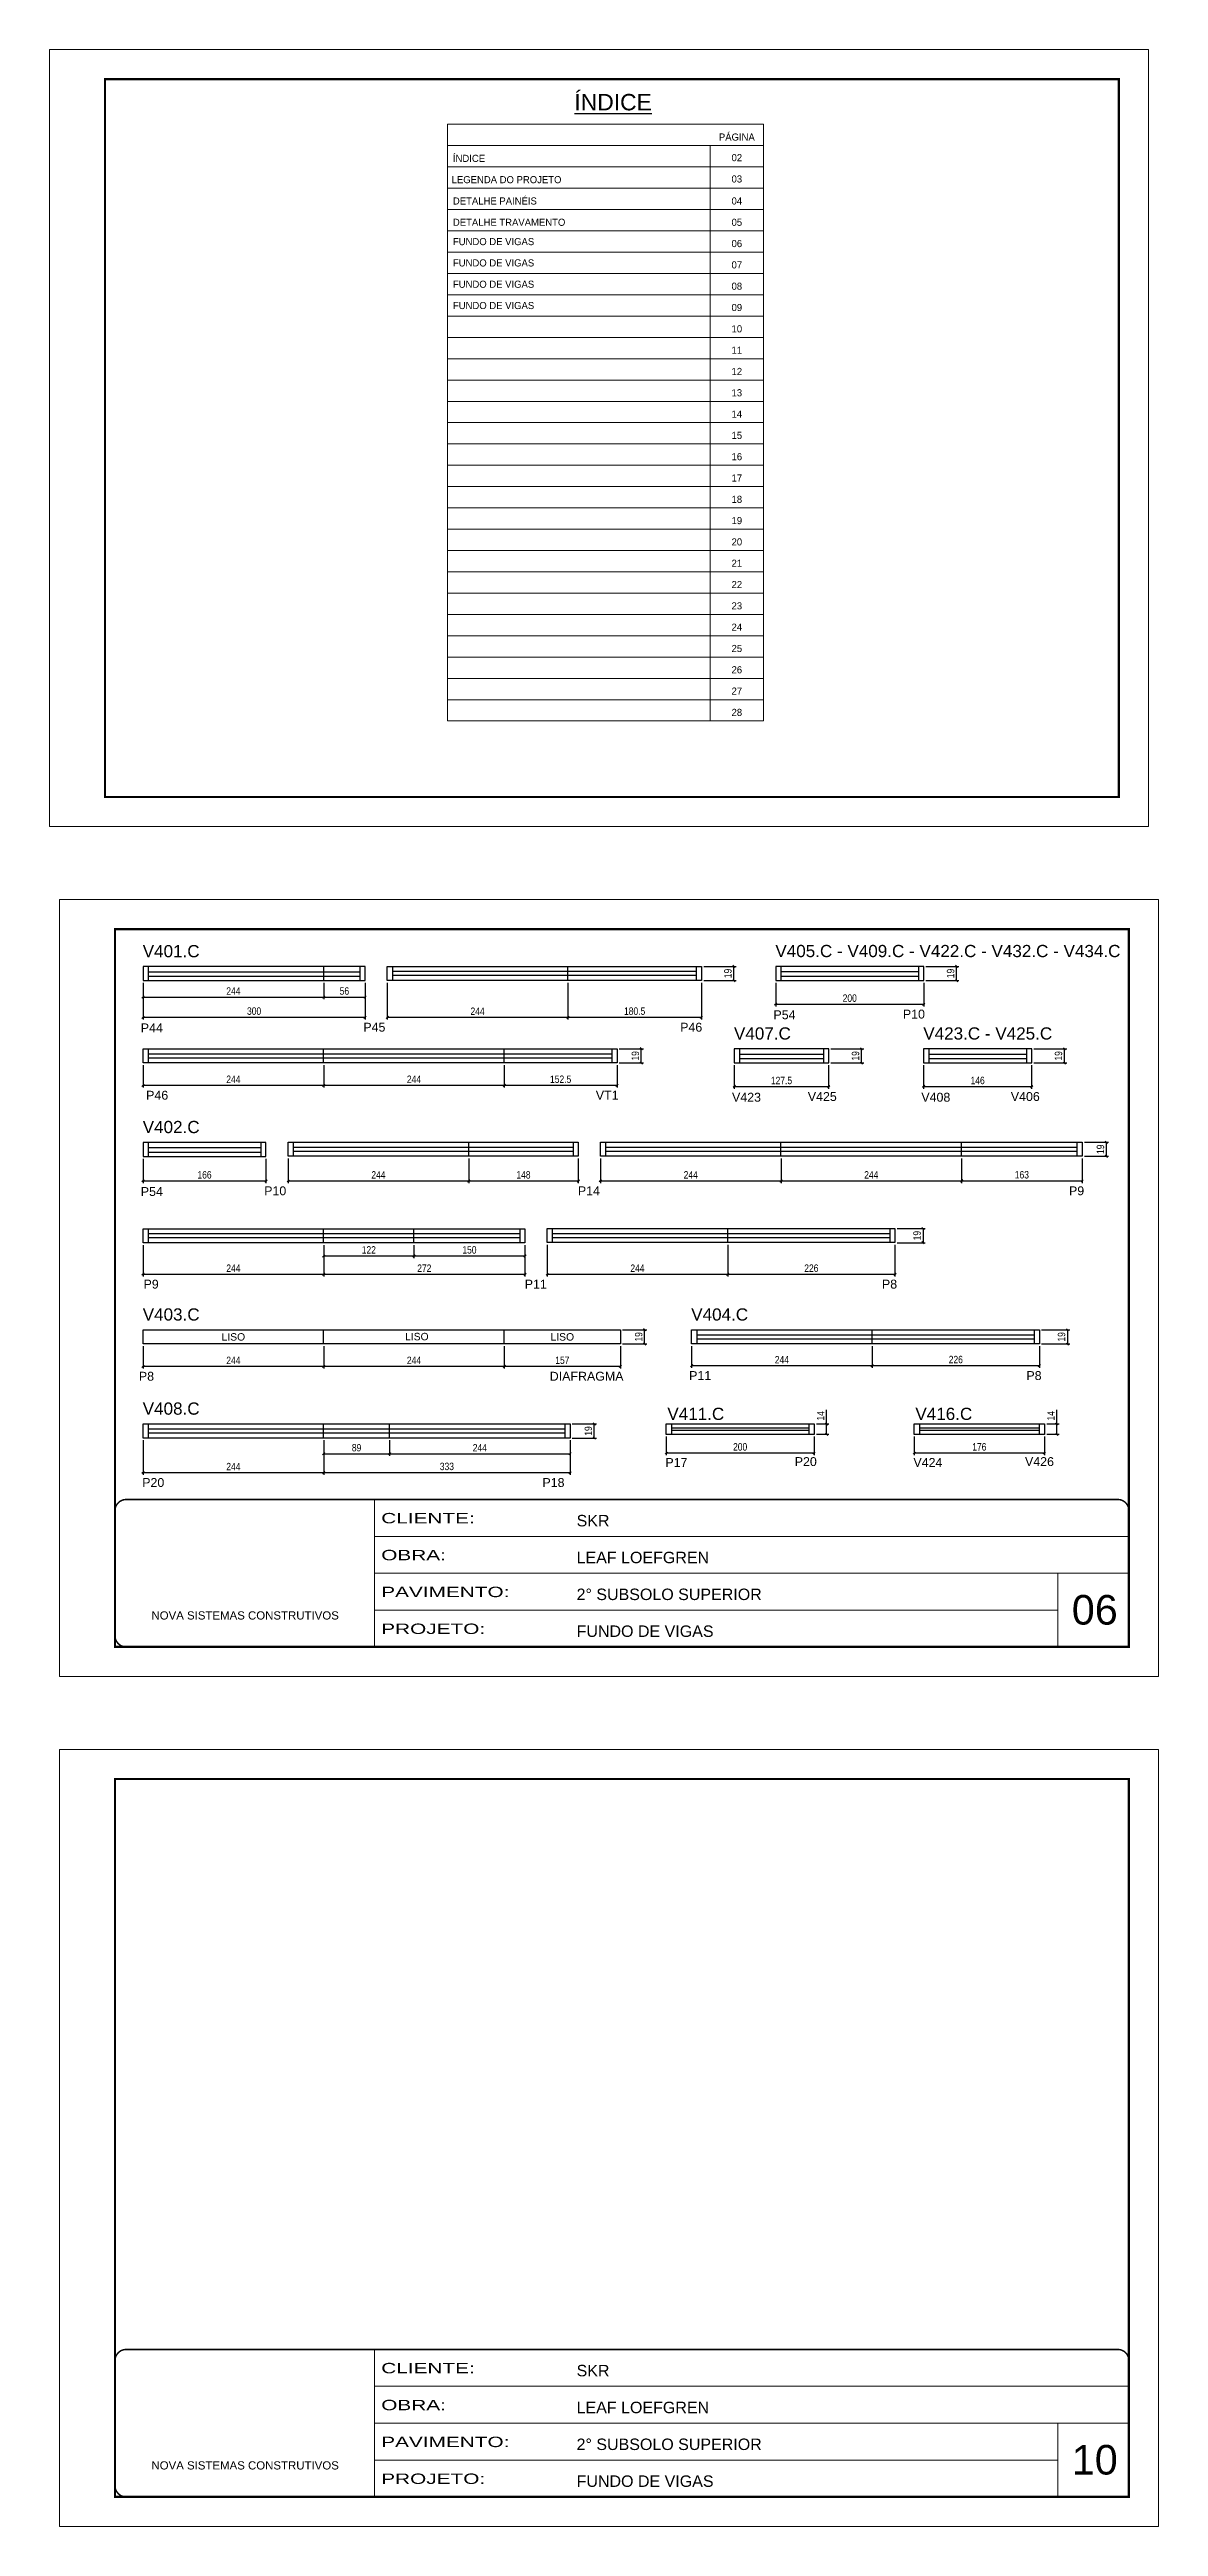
# Model space of a CAD drawing. Extents: x 1959 to 8212, y 239 to 4735.
# Drawn here: x 3544 to 5042, y 1388 to 4735 of the extents above; entities that cross this region are included whole.
import ezdxf
from ezdxf.enums import TextEntityAlignment as Align

# ---------------------------------------------------------------- set-up
doc = ezdxf.new("R2010")
doc.units = 0
doc.linetypes.add('CONTINUO', pattern=[0])
doc.linetypes.add('DASHED', pattern=[0.75, 0.5, -0.25])
for name, color, linetype in [('5', 5, 'Continuous'), ('COTA', 241, 'Continuous'), ('NOMENCLATURA', 7, 'Continuous'), ('Painéis', 200, 'Continuous'), ('SARR_2.2x7', 40, 'Continuous'), ('SARR_EDITAR', 141, 'Continuous')]:
    doc.layers.add(name, color=color, linetype=linetype)
for name, color, linetype, lineweight in [('CARIMBO', 255, 'Continuous', 9), ('Folhas', 255, 'Continuous', 9), ('SARRAFO DE PRESSAO', 251, 'DASHED', 9)]:
    doc.layers.add(name, color=color, linetype=linetype, lineweight=lineweight)
doc.styles.add('ARIAL', font='arial.ttf')
doc.styles.add('COTA TECNICA', font='techl___.ttf', dxfattribs={"height": 10})
doc.styles.add('COTA TECNICA-50', font='techl___.ttf', dxfattribs={"height": 10})
doc.styles.get("Standard").update_dxf_attribs({"font": 'arial.ttf'})
doc.styles.add('Tecnologia', font='')
doc.styles.get('Tecnologia').set_extended_font_data('Forgotten Futurist')
doc.dimstyles.new('COTA PAINEL-50', dxfattribs={"dimtxt": 10, "dimasz": 3, "dimexe": 3, "dimexo": 3, "dimgap": 3, "dimtad": 1, "dimdec": 1, "dimzin": 12, "dimdsep": 46, "dimtxsty": 'COTA TECNICA-50', "dimblk1": 'OBLIQUE', "dimblk2": 'OBLIQUE', "dimsah": 1, "dimcen": 0.9, "dimclrd": 4, "dimclre": 4, "dimclrt": 240, "dimadec": 1, "dimazin": 3, "dimtfac": 1, "dimtdec": 1, "dimtmove": 0, "dimatfit": 3, "dimfxl": 1, "dimtolj": 1, "dimtzin": 12, "dimarcsym": 0})
doc.dimstyles.new('PAINEL', dxfattribs={"dimtxt": 10, "dimasz": 3, "dimexe": 3, "dimexo": 3, "dimgap": 3, "dimtad": 1, "dimdec": 1, "dimzin": 12, "dimdsep": 46, "dimtxsty": 'COTA TECNICA', "dimblk1": 'OBLIQUE', "dimblk2": 'OBLIQUE', "dimsah": 1, "dimcen": 0.9, "dimclrd": 4, "dimclre": 4, "dimclrt": 240, "dimadec": 1, "dimazin": 3, "dimtfac": 1, "dimtdec": 1, "dimtmove": 0, "dimatfit": 3, "dimfxl": 1, "dimtolj": 1, "dimtzin": 12, "dimarcsym": 0})

msp = doc.modelspace()

# ---------------------------------------------------------------- texts
at = {"color": 0, "linetype": 'Continuous', "ltscale": 5, "style": 'ARIAL'}
msp.add_text('%%UÍNDICE', height=22.118, dxfattribs=at).set_placement((4305.35, 4653.07), align=Align.CENTER)
at = {"layer": '5', "linetype": 'Continuous'}
for s, p in [('P44', (3667.08, 3407.12)), ('P45', (3967.8, 3408.07)), ('P46', (4395.93, 3408.07)), ('P54', (4521.98, 3424.82)), ('P10', (4696.89, 3425.77)), ('P46', (3674.29, 3316.14)), ('VT1', (4281.93, 3316.14)), ('V423', (4466.02, 3313.44)), ('V425', (4568.43, 3314.4)), ('V408', (4721.83, 3313.44)), ('V406', (4842.74, 3314.4)), ('P54', (3667.08, 3186.01)), ('P10', (3833.8, 3186.96)), ('P14', (4257.69, 3186.96)), ('P9', (4921.39, 3186.96)), ('P9', (3670.8, 3060.87)), ('P11', (4185.89, 3060.87)), ('P8', (4668.64, 3060.87)), ('P8', (3664.5, 2936.4)), ('DIAFRAGMA', (4219.71, 2936.4)), ('P11', (4408.05, 2937.29)), ('P8', (4863.83, 2937.29)), ('P17', (4375.96, 2819.9)), ('P20', (4550.75, 2821.05)), ('V424', (4711.13, 2819.9)), ('V426', (4861.91, 2821.05)), ('P20', (3669.01, 2792.79)), ('P18', (4209.83, 2792.79))]:
    msp.add_text(s, height=12, rotation=359.99996, dxfattribs=at).set_placement(p)
at = {"layer": 'CARIMBO', "style": 'Tecnologia'}
for s, p in [('PÁGINA', (4472.53, 4612.18)), ('02', (4472.53, 4584.35)), ('03', (4472.53, 4555.55)), ('04', (4472.53, 4525.79)), ('05', (4472.53, 4496.99)), ('06', (4472.53, 4468.2)), ('07', (4472.53, 4439.4)), ('08', (4472.53, 4410.61)), ('09', (4472.53, 4381.81)), ('10', (4472.53, 4353.01)), ('11', (4472.53, 4324.22)), ('12', (4472.53, 4295.42)), ('13', (4472.53, 4266.62)), ('14', (4472.53, 4237.83)), ('15', (4472.53, 4209.03)), ('16', (4472.53, 4180.24)), ('17', (4472.53, 4151.44)), ('18', (4472.53, 4122.64)), ('19', (4472.53, 4093.85)), ('20', (4472.53, 4065.05)), ('21', (4472.53, 4036.25)), ('22', (4472.53, 4007.46)), ('23', (4472.53, 3978.66)), ('24', (4472.53, 3949.87)), ('25', (4472.53, 3921.07)), ('26', (4472.53, 3892.27)), ('27', (4472.53, 3863.48)), ('28', (4472.53, 3834.68))]:
    msp.add_text(s, height=9.599, dxfattribs=at).set_placement(p, align=Align.CENTER)
at = {"layer": 'CARIMBO'}
for s, height, style, p in [('ÍNDICE', 9.599, 'Tecnologia', (4088.86, 4583.38)), ('LEGENDA DO PROJETO', 9.5987, 'Tecnologia', (4087.15, 4554.59)), ('DETALHE PAINÉIS', 9.5987, 'Tecnologia', (4088.86, 4525.79)), ('DETALHE TRAVAMENTO', 9.5987, 'Tecnologia', (4088.86, 4496.99)), ('FUNDO DE VIGAS', 9.5987, 'Tecnologia', (4088.86, 4470.87)), ('FUNDO DE VIGAS', 9.5987, 'Tecnologia', (4088.86, 4442.08)), ('FUNDO DE VIGAS', 9.5987, 'Tecnologia', (4088.86, 4413.28)), ('FUNDO DE VIGAS', 9.5987, 'Tecnologia', (4088.86, 4384.49)), ('06', 40, 'ARIAL', (4925.13, 2606.79)), ('10', 40, 'ARIAL', (4925.13, 1458.21))]:
    msp.add_text(s, height=height, dxfattribs=dict(at, style=style)).set_placement(p)
at = {"layer": 'CARIMBO', "style": 'ARIAL'}
for p in [(3792.17, 2995.58), (4040.12, 2996.03), (4236.67, 2995.61)]:
    msp.add_text('LISO', height=10, dxfattribs=at).set_placement(p, align=Align.MIDDLE_CENTER)
at = {"layer": 'NOMENCLATURA', "linetype": 'Continuous'}
for s, p in [('V401.C', (3669.7, 3508.56)), ('V405.C - V409.C - V422.C - V432.C - V434.C', (4524.61, 3508.76)), ('V407.C', (4468.65, 3397.38)), ('V423.C - V425.C', (4724.46, 3397.38)), ('V402.C', (3669.7, 3270.96)), ('V403.C', (3669.7, 3017.64)), ('V404.C', (4410.89, 3017.64)), ('V408.C', (3669.7, 2890.45)), ('V411.C', (4378.63, 2883.31)), ('V416.C', (4713.8, 2883.31))]:
    msp.add_text(s, height=16.5, dxfattribs=at).set_placement(p)

# ---------------------------------------------------------------- blocks, each defined once
blk = doc.blocks.new('9999999999')
at = {"color": 30, "linetype": 'CONTINUO'}
for p, q in [((98564.6, 34230.2), (98564.6, 34429.4)), ((98564.6, 34379.6), (99584, 34379.6)), ((98564.6, 34329.8), (99488, 34329.8)), ((99584, 34329.8), (99488, 34329.8)), ((99488, 34329.8), (99488, 34230.2)), ((98564.6, 34280), (99488, 34280))]:
    blk.add_line(p, q, dxfattribs=at)
at = {"color": 30, "linetype": 'CONTINUO', "const_width": 2}
blk.add_lwpolyline([(99584, 34230.2), (99584, 34414.4, 0.414214), (99569, 34429.4), (98229, 34429.4, 0.414214), (98214, 34414.4), (98214, 34245.2, 0.414214), (98229, 34230.2), (99584, 34230.2)], format="xyb", dxfattribs=at)
at = {"layer": 'Folhas'}
blk.add_lwpolyline([(98139, 34190.2), (99624, 34190.2), (99624, 35240.2), (98139, 35240.2)], close=True, dxfattribs=at)
at = {"layer": 'Folhas', "color": 30, "const_width": 3}
blk.add_lwpolyline([(98214, 34230.2), (99584, 34230.2), (99584, 35200.2), (98214, 35200.2)], close=True, dxfattribs=at)
at = {"color": 7, "linetype": 'Continuous', "ltscale": 5, "style": 'ARIAL'}
for s, height, p in [('SKR', 15.48, (98837.7, 34393.1)), ('LEAF LOEFGREN', 15.483, (98837.7, 34343.3)), ('2° SUBSOLO SUPERIOR', 15.483, (98837.7, 34293.5)), ('NOVA SISTEMAS CONSTRUTIVOS', 11.059, (98263.2, 34267.2)), ('FUNDO DE VIGAS', 15.483, (98837.7, 34243.7))]:
    blk.add_text(s, height=height, dxfattribs=at).set_placement(p)
at = {"layer": 'Folhas', "color": 7, "style": 'Tecnologia', "width": 1.5}
for s, p in [('CLIENTE:', (98573.7, 34397.2)), ('OBRA:', (98573.7, 34347.3)), ('PAVIMENTO:', (98573.7, 34297.5)), ('PROJETO:', (98573.7, 34247.7))]:
    blk.add_text(s, height=14, dxfattribs=at).set_placement(p)
blk = doc.blocks.new('_Oblique')
at = {"color": 0, "linetype": 'ByBlock', "lineweight": -2}
blk.add_line((-0.5, -0.5), (0.5, 0.5), dxfattribs=at)
blk = doc.blocks.new('*D10')
at = {"layer": 'COTA', "color": 4, "linetype": 'ByBlock', "lineweight": -2, "transparency": 16777216}
for p, q in [((3670.2, 3474), (3670.2, 3424.5)), ((3970.2, 3474), (3970.2, 3424.5)), ((3670.2, 3427.5), (3970.2, 3427.5))]:
    blk.add_line(p, q, dxfattribs=at)
at = {"layer": 'Defpoints', "color": 0, "linetype": 'ByBlock', "transparency": 16777216}
for p in [(3670.2, 3477), (3970.2, 3477), (3970.2, 3427.5)]:
    blk.add_point(p, dxfattribs=at)
at = {"layer": 'COTA', "color": 4, "linetype": 'ByBlock', "lineweight": -2, "transparency": 16777216, "xscale": 3, "yscale": 3, "zscale": 3, "rotation": 180}
blk.add_blockref('_Oblique', (3670.2, 3427.5), dxfattribs=at)
at = {"layer": 'COTA', "color": 4, "linetype": 'ByBlock', "lineweight": -2, "transparency": 16777216, "xscale": 3, "yscale": 3, "zscale": 3}
blk.add_blockref('_Oblique', (3970.2, 3427.5), dxfattribs=at)
at = {"layer": 'COTA', "color": 240, "linetype": 'ByBlock', "transparency": 16777216, "insert": (3820.2, 3435.8), "char_height": 10, "attachment_point": 5, "style": 'COTA TECNICA-50'}
blk.add_mtext('\\A1;300', dxfattribs=at)
blk = doc.blocks.new('*D11')
at = {"layer": 'COTA', "color": 4, "linetype": 'ByBlock', "lineweight": -2, "transparency": 16777216}
for p, q in [((4000.2, 3474.2), (4000.2, 3424.5)), ((4244.2, 3474.2), (4244.2, 3424.5)), ((4000.2, 3427.5), (4244.2, 3427.5))]:
    blk.add_line(p, q, dxfattribs=at)
at = {"layer": 'Defpoints', "color": 0, "linetype": 'ByBlock', "transparency": 16777216}
for p in [(4000.2, 3477.2), (4244.2, 3477.2), (4244.2, 3427.5)]:
    blk.add_point(p, dxfattribs=at)
at = {"layer": 'COTA', "color": 4, "linetype": 'ByBlock', "lineweight": -2, "transparency": 16777216, "xscale": 3, "yscale": 3, "zscale": 3, "rotation": 180}
blk.add_blockref('_Oblique', (4000.2, 3427.5), dxfattribs=at)
at = {"layer": 'COTA', "color": 4, "linetype": 'ByBlock', "lineweight": -2, "transparency": 16777216, "xscale": 3, "yscale": 3, "zscale": 3}
blk.add_blockref('_Oblique', (4244.2, 3427.5), dxfattribs=at)
at = {"layer": 'COTA', "color": 240, "linetype": 'ByBlock', "transparency": 16777216, "insert": (4122.2, 3435.6), "char_height": 10, "attachment_point": 5, "style": 'COTA TECNICA-50'}
blk.add_mtext('\\A1;244', dxfattribs=at)
blk = doc.blocks.new('*D12')
at = {"layer": 'COTA', "color": 4, "linetype": 'ByBlock', "lineweight": -2, "transparency": 16777216}
for p, q in [((4244.2, 3474.2), (4244.2, 3424.5)), ((4424.7, 3474.2), (4424.7, 3424.5)), ((4244.2, 3427.5), (4424.7, 3427.5))]:
    blk.add_line(p, q, dxfattribs=at)
at = {"layer": 'Defpoints', "color": 0, "linetype": 'ByBlock', "transparency": 16777216}
for p in [(4244.2, 3477.2), (4424.7, 3477.2), (4424.7, 3427.5)]:
    blk.add_point(p, dxfattribs=at)
at = {"layer": 'COTA', "color": 4, "linetype": 'ByBlock', "lineweight": -2, "transparency": 16777216, "xscale": 3, "yscale": 3, "zscale": 3, "rotation": 180}
blk.add_blockref('_Oblique', (4244.2, 3427.5), dxfattribs=at)
at = {"layer": 'COTA', "color": 4, "linetype": 'ByBlock', "lineweight": -2, "transparency": 16777216, "xscale": 3, "yscale": 3, "zscale": 3}
blk.add_blockref('_Oblique', (4424.7, 3427.5), dxfattribs=at)
at = {"layer": 'COTA', "color": 240, "linetype": 'ByBlock', "transparency": 16777216, "insert": (4334.4, 3435.7), "char_height": 10, "attachment_point": 5, "style": 'COTA TECNICA-50'}
blk.add_mtext('\\A1;180.5', dxfattribs=at)
blk = doc.blocks.new('*D13')
at = {"layer": 'COTA', "color": 4, "lineweight": -2, "transparency": 16777216}
for p, q in [((3670.2, 3474), (3670.2, 3451.8)), ((3670.2, 3454.8), (3914.2, 3454.8)), ((3914.2, 3474), (3914.2, 3451.8))]:
    blk.add_line(p, q, dxfattribs=at)
at = {"layer": 'Defpoints', "color": 0, "transparency": 16777216}
for p in [(3670.2, 3477), (3914.2, 3477), (3914.2, 3454.8)]:
    blk.add_point(p, dxfattribs=at)
at = {"layer": 'COTA', "color": 4, "lineweight": -2, "transparency": 16777216, "xscale": 3, "yscale": 3, "zscale": 3, "rotation": 180}
blk.add_blockref('_Oblique', (3670.2, 3454.8), dxfattribs=at)
at = {"layer": 'COTA', "color": 4, "lineweight": -2, "transparency": 16777216, "xscale": 3, "yscale": 3, "zscale": 3}
blk.add_blockref('_Oblique', (3914.2, 3454.8), dxfattribs=at)
at = {"layer": 'COTA', "color": 240, "transparency": 16777216, "insert": (3792.2, 3462.9), "char_height": 10, "attachment_point": 5, "style": 'COTA TECNICA'}
blk.add_mtext('\\A1;244', dxfattribs=at)
blk = doc.blocks.new('*D14')
at = {"layer": 'COTA', "color": 4, "lineweight": -2, "transparency": 16777216}
for p, q in [((3914.2, 3474), (3914.2, 3451.8)), ((3914.2, 3454.8), (3970.2, 3454.8)), ((3970.2, 3474), (3970.2, 3451.8))]:
    blk.add_line(p, q, dxfattribs=at)
at = {"layer": 'Defpoints', "color": 0, "transparency": 16777216}
for p in [(3914.2, 3477), (3970.2, 3477), (3970.2, 3454.8)]:
    blk.add_point(p, dxfattribs=at)
at = {"layer": 'COTA', "color": 4, "lineweight": -2, "transparency": 16777216, "xscale": 3, "yscale": 3, "zscale": 3, "rotation": 180}
blk.add_blockref('_Oblique', (3914.2, 3454.8), dxfattribs=at)
at = {"layer": 'COTA', "color": 4, "lineweight": -2, "transparency": 16777216, "xscale": 3, "yscale": 3, "zscale": 3}
blk.add_blockref('_Oblique', (3970.2, 3454.8), dxfattribs=at)
at = {"layer": 'COTA', "color": 240, "transparency": 16777216, "insert": (3942.2, 3462.9), "char_height": 10, "attachment_point": 5, "style": 'COTA TECNICA'}
blk.add_mtext('\\A1;56', dxfattribs=at)
blk = doc.blocks.new('*D15')
at = {"layer": 'COTA', "color": 4, "linetype": 'ByBlock', "lineweight": -2, "transparency": 16777216}
for p, q in [((3670.2, 3362.8), (3670.2, 3332.6)), ((3914.2, 3362.8), (3914.2, 3332.6)), ((3670.2, 3335.6), (3914.2, 3335.6))]:
    blk.add_line(p, q, dxfattribs=at)
at = {"layer": 'Defpoints', "color": 0, "linetype": 'ByBlock', "transparency": 16777216}
for p in [(3670.2, 3365.8), (3914.2, 3365.8), (3914.2, 3335.6)]:
    blk.add_point(p, dxfattribs=at)
at = {"layer": 'COTA', "color": 4, "linetype": 'ByBlock', "lineweight": -2, "transparency": 16777216, "xscale": 3, "yscale": 3, "zscale": 3, "rotation": 180}
blk.add_blockref('_Oblique', (3670.2, 3335.6), dxfattribs=at)
at = {"layer": 'COTA', "color": 4, "linetype": 'ByBlock', "lineweight": -2, "transparency": 16777216, "xscale": 3, "yscale": 3, "zscale": 3}
blk.add_blockref('_Oblique', (3914.2, 3335.6), dxfattribs=at)
at = {"layer": 'COTA', "color": 240, "linetype": 'ByBlock', "transparency": 16777216, "insert": (3792.2, 3343.7), "char_height": 10, "attachment_point": 5, "style": 'COTA TECNICA-50'}
blk.add_mtext('\\A1;244', dxfattribs=at)
blk = doc.blocks.new('*D16')
at = {"layer": 'COTA', "color": 4, "linetype": 'ByBlock', "lineweight": -2, "transparency": 16777216}
for p, q in [((3914.2, 3362.8), (3914.2, 3332.6)), ((4158.2, 3362.8), (4158.2, 3332.6)), ((3914.2, 3335.6), (4158.2, 3335.6))]:
    blk.add_line(p, q, dxfattribs=at)
at = {"layer": 'Defpoints', "color": 0, "linetype": 'ByBlock', "transparency": 16777216}
for p in [(3914.2, 3365.8), (4158.2, 3365.8), (4158.2, 3335.6)]:
    blk.add_point(p, dxfattribs=at)
at = {"layer": 'COTA', "color": 4, "linetype": 'ByBlock', "lineweight": -2, "transparency": 16777216, "xscale": 3, "yscale": 3, "zscale": 3, "rotation": 180}
blk.add_blockref('_Oblique', (3914.2, 3335.6), dxfattribs=at)
at = {"layer": 'COTA', "color": 4, "linetype": 'ByBlock', "lineweight": -2, "transparency": 16777216, "xscale": 3, "yscale": 3, "zscale": 3}
blk.add_blockref('_Oblique', (4158.2, 3335.6), dxfattribs=at)
at = {"layer": 'COTA', "color": 240, "linetype": 'ByBlock', "transparency": 16777216, "insert": (4036.2, 3343.7), "char_height": 10, "attachment_point": 5, "style": 'COTA TECNICA-50'}
blk.add_mtext('\\A1;244', dxfattribs=at)
blk = doc.blocks.new('*D17')
at = {"layer": 'COTA', "color": 4, "lineweight": -2, "transparency": 16777216}
for p, q in [((4313.7, 3384.8), (4346.4, 3384.8)), ((4343.4, 3365.8), (4343.4, 3384.8)), ((4313.7, 3365.8), (4346.4, 3365.8))]:
    blk.add_line(p, q, dxfattribs=at)
at = {"layer": 'Defpoints', "color": 0, "transparency": 16777216}
for p in [(4310.7, 3384.8), (4343.4, 3384.8), (4310.7, 3365.8)]:
    blk.add_point(p, dxfattribs=at)
at = {"layer": 'COTA', "color": 4, "lineweight": -2, "transparency": 16777216, "xscale": 3, "yscale": 3, "zscale": 3}
for p, rotation in [((4343.4, 3384.8), 90), ((4343.4, 3365.8), 270)]:
    blk.add_blockref('_Oblique', p, dxfattribs=dict(at, rotation=rotation))
at = {"layer": 'COTA', "color": 240, "transparency": 16777216, "insert": (4335.4, 3375.3), "char_height": 10, "attachment_point": 5, "rotation": 90, "style": 'COTA TECNICA'}
blk.add_mtext('\\A1;19', dxfattribs=at)
blk = doc.blocks.new('*D18')
at = {"layer": 'COTA', "color": 4, "lineweight": -2, "transparency": 16777216}
for p, q in [((4427.7, 3496.2), (4471.6, 3496.2)), ((4468.6, 3477.2), (4468.6, 3496.2)), ((4427.7, 3477.2), (4471.6, 3477.2))]:
    blk.add_line(p, q, dxfattribs=at)
at = {"layer": 'Defpoints', "color": 0, "transparency": 16777216}
for p in [(4424.7, 3496.2), (4468.6, 3496.2), (4424.7, 3477.2)]:
    blk.add_point(p, dxfattribs=at)
at = {"layer": 'COTA', "color": 4, "lineweight": -2, "transparency": 16777216, "xscale": 3, "yscale": 3, "zscale": 3}
for p, rotation in [((4468.6, 3496.2), 90), ((4468.6, 3477.2), 270)]:
    blk.add_blockref('_Oblique', p, dxfattribs=dict(at, rotation=rotation))
at = {"layer": 'COTA', "color": 240, "transparency": 16777216, "insert": (4460.5, 3486.7), "char_height": 10, "attachment_point": 5, "rotation": 90, "style": 'COTA TECNICA'}
blk.add_mtext('\\A1;19', dxfattribs=at)
blk = doc.blocks.new('*D19')
at = {"layer": 'COTA', "color": 4, "lineweight": -2, "transparency": 16777216}
for p, q in [((4158.2, 3362.8), (4158.2, 3332.6)), ((4310.7, 3362.8), (4310.7, 3332.6)), ((4158.2, 3335.6), (4310.7, 3335.6))]:
    blk.add_line(p, q, dxfattribs=at)
at = {"layer": 'Defpoints', "color": 0, "transparency": 16777216}
for p in [(4158.2, 3365.8), (4310.7, 3365.8), (4310.7, 3335.6)]:
    blk.add_point(p, dxfattribs=at)
at = {"layer": 'COTA', "color": 4, "lineweight": -2, "transparency": 16777216, "xscale": 3, "yscale": 3, "zscale": 3, "rotation": 180}
blk.add_blockref('_Oblique', (4158.2, 3335.6), dxfattribs=at)
at = {"layer": 'COTA', "color": 4, "lineweight": -2, "transparency": 16777216, "xscale": 3, "yscale": 3, "zscale": 3}
blk.add_blockref('_Oblique', (4310.7, 3335.6), dxfattribs=at)
at = {"layer": 'COTA', "color": 240, "transparency": 16777216, "insert": (4234.4, 3343.7), "char_height": 10, "attachment_point": 5, "style": 'COTA TECNICA'}
blk.add_mtext('\\A1;152.5', dxfattribs=at)
blk = doc.blocks.new('*D22')
at = {"layer": 'COTA', "color": 4, "linetype": 'ByBlock', "lineweight": -2, "transparency": 16777216}
for p, q in [((3670.2, 3236.4), (3670.2, 3203.4)), ((3836.2, 3236.4), (3836.2, 3203.4)), ((3670.2, 3206.4), (3836.2, 3206.4))]:
    blk.add_line(p, q, dxfattribs=at)
at = {"layer": 'Defpoints', "color": 0, "linetype": 'ByBlock', "transparency": 16777216}
for p in [(3670.2, 3239.4), (3836.2, 3239.4), (3836.2, 3206.4)]:
    blk.add_point(p, dxfattribs=at)
at = {"layer": 'COTA', "color": 4, "linetype": 'ByBlock', "lineweight": -2, "transparency": 16777216, "xscale": 3, "yscale": 3, "zscale": 3, "rotation": 180}
blk.add_blockref('_Oblique', (3670.2, 3206.4), dxfattribs=at)
at = {"layer": 'COTA', "color": 4, "linetype": 'ByBlock', "lineweight": -2, "transparency": 16777216, "xscale": 3, "yscale": 3, "zscale": 3}
blk.add_blockref('_Oblique', (3836.2, 3206.4), dxfattribs=at)
at = {"layer": 'COTA', "color": 240, "linetype": 'ByBlock', "transparency": 16777216, "insert": (3753.2, 3214.5), "char_height": 10, "attachment_point": 5, "style": 'COTA TECNICA-50'}
blk.add_mtext('\\A1;166', dxfattribs=at)
blk = doc.blocks.new('*D20')
at = {"layer": 'COTA', "color": 4, "linetype": 'ByBlock', "lineweight": -2, "transparency": 16777216}
for p, q in [((3866.2, 3236.6), (3866.2, 3203.4)), ((4110.2, 3236.6), (4110.2, 3203.4)), ((3866.2, 3206.4), (4110.2, 3206.4))]:
    blk.add_line(p, q, dxfattribs=at)
at = {"layer": 'Defpoints', "color": 0, "linetype": 'ByBlock', "transparency": 16777216}
for p in [(3866.2, 3239.6), (4110.2, 3239.6), (4110.2, 3206.4)]:
    blk.add_point(p, dxfattribs=at)
at = {"layer": 'COTA', "color": 4, "linetype": 'ByBlock', "lineweight": -2, "transparency": 16777216, "xscale": 3, "yscale": 3, "zscale": 3, "rotation": 180}
blk.add_blockref('_Oblique', (3866.2, 3206.4), dxfattribs=at)
at = {"layer": 'COTA', "color": 4, "linetype": 'ByBlock', "lineweight": -2, "transparency": 16777216, "xscale": 3, "yscale": 3, "zscale": 3}
blk.add_blockref('_Oblique', (4110.2, 3206.4), dxfattribs=at)
at = {"layer": 'COTA', "color": 240, "linetype": 'ByBlock', "transparency": 16777216, "insert": (3988.2, 3214.5), "char_height": 10, "attachment_point": 5, "style": 'COTA TECNICA-50'}
blk.add_mtext('\\A1;244', dxfattribs=at)
blk = doc.blocks.new('*D21')
at = {"layer": 'COTA', "color": 4, "linetype": 'ByBlock', "lineweight": -2, "transparency": 16777216}
for p, q in [((4110.2, 3236.6), (4110.2, 3203.4)), ((4258.2, 3236.6), (4258.2, 3203.4)), ((4110.2, 3206.4), (4258.2, 3206.4))]:
    blk.add_line(p, q, dxfattribs=at)
at = {"layer": 'Defpoints', "color": 0, "linetype": 'ByBlock', "transparency": 16777216}
for p in [(4110.2, 3239.6), (4258.2, 3239.6), (4258.2, 3206.4)]:
    blk.add_point(p, dxfattribs=at)
at = {"layer": 'COTA', "color": 4, "linetype": 'ByBlock', "lineweight": -2, "transparency": 16777216, "xscale": 3, "yscale": 3, "zscale": 3, "rotation": 180}
blk.add_blockref('_Oblique', (4110.2, 3206.4), dxfattribs=at)
at = {"layer": 'COTA', "color": 4, "linetype": 'ByBlock', "lineweight": -2, "transparency": 16777216, "xscale": 3, "yscale": 3, "zscale": 3}
blk.add_blockref('_Oblique', (4258.2, 3206.4), dxfattribs=at)
at = {"layer": 'COTA', "color": 240, "linetype": 'ByBlock', "transparency": 16777216, "insert": (4184.2, 3214.5), "char_height": 10, "attachment_point": 5, "style": 'COTA TECNICA-50'}
blk.add_mtext('\\A1;148', dxfattribs=at)
blk = doc.blocks.new('*D23')
at = {"layer": 'COTA', "color": 4, "linetype": 'ByBlock', "lineweight": -2, "transparency": 16777216}
for p, q in [((4288.2, 3236.6), (4288.2, 3203.4)), ((4532.2, 3236.6), (4532.2, 3203.4)), ((4288.2, 3206.4), (4532.2, 3206.4))]:
    blk.add_line(p, q, dxfattribs=at)
at = {"layer": 'Defpoints', "color": 0, "linetype": 'ByBlock', "transparency": 16777216}
for p in [(4288.2, 3239.6), (4532.2, 3239.6), (4532.2, 3206.4)]:
    blk.add_point(p, dxfattribs=at)
at = {"layer": 'COTA', "color": 4, "linetype": 'ByBlock', "lineweight": -2, "transparency": 16777216, "xscale": 3, "yscale": 3, "zscale": 3, "rotation": 180}
blk.add_blockref('_Oblique', (4288.2, 3206.4), dxfattribs=at)
at = {"layer": 'COTA', "color": 4, "linetype": 'ByBlock', "lineweight": -2, "transparency": 16777216, "xscale": 3, "yscale": 3, "zscale": 3}
blk.add_blockref('_Oblique', (4532.2, 3206.4), dxfattribs=at)
at = {"layer": 'COTA', "color": 240, "linetype": 'ByBlock', "transparency": 16777216, "insert": (4410.2, 3214.5), "char_height": 10, "attachment_point": 5, "style": 'COTA TECNICA-50'}
blk.add_mtext('\\A1;244', dxfattribs=at)
blk = doc.blocks.new('*D24')
at = {"layer": 'COTA', "color": 4, "linetype": 'ByBlock', "lineweight": -2, "transparency": 16777216}
for p, q in [((4532.2, 3236.6), (4532.2, 3203.4)), ((4776.2, 3236.6), (4776.2, 3203.4)), ((4532.2, 3206.4), (4776.2, 3206.4))]:
    blk.add_line(p, q, dxfattribs=at)
at = {"layer": 'Defpoints', "color": 0, "linetype": 'ByBlock', "transparency": 16777216}
for p in [(4532.2, 3239.6), (4776.2, 3239.6), (4776.2, 3206.4)]:
    blk.add_point(p, dxfattribs=at)
at = {"layer": 'COTA', "color": 4, "linetype": 'ByBlock', "lineweight": -2, "transparency": 16777216, "xscale": 3, "yscale": 3, "zscale": 3, "rotation": 180}
blk.add_blockref('_Oblique', (4532.2, 3206.4), dxfattribs=at)
at = {"layer": 'COTA', "color": 4, "linetype": 'ByBlock', "lineweight": -2, "transparency": 16777216, "xscale": 3, "yscale": 3, "zscale": 3}
blk.add_blockref('_Oblique', (4776.2, 3206.4), dxfattribs=at)
at = {"layer": 'COTA', "color": 240, "linetype": 'ByBlock', "transparency": 16777216, "insert": (4654.2, 3214.5), "char_height": 10, "attachment_point": 5, "style": 'COTA TECNICA-50'}
blk.add_mtext('\\A1;244', dxfattribs=at)
blk = doc.blocks.new('*D25')
at = {"layer": 'COTA', "color": 4, "lineweight": -2, "transparency": 16777216}
for p, q in [((4942.2, 3258.6), (4974.9, 3258.6)), ((4971.9, 3239.6), (4971.9, 3258.6)), ((4942.2, 3239.6), (4974.9, 3239.6))]:
    blk.add_line(p, q, dxfattribs=at)
at = {"layer": 'Defpoints', "color": 0, "transparency": 16777216}
for p in [(4939.2, 3258.6), (4971.9, 3258.6), (4939.2, 3239.6)]:
    blk.add_point(p, dxfattribs=at)
at = {"layer": 'COTA', "color": 4, "lineweight": -2, "transparency": 16777216, "xscale": 3, "yscale": 3, "zscale": 3}
for p, rotation in [((4971.9, 3258.6), 90), ((4971.9, 3239.6), 270)]:
    blk.add_blockref('_Oblique', p, dxfattribs=dict(at, rotation=rotation))
at = {"layer": 'COTA', "color": 240, "transparency": 16777216, "insert": (4963.9, 3249.1), "char_height": 10, "attachment_point": 5, "rotation": 90, "style": 'COTA TECNICA'}
blk.add_mtext('\\A1;19', dxfattribs=at)
blk = doc.blocks.new('*D26')
at = {"layer": 'COTA', "color": 4, "lineweight": -2, "transparency": 16777216}
for p, q in [((4776.2, 3236.6), (4776.2, 3203.4)), ((4939.2, 3236.6), (4939.2, 3203.4)), ((4776.2, 3206.4), (4939.2, 3206.4))]:
    blk.add_line(p, q, dxfattribs=at)
at = {"layer": 'Defpoints', "color": 0, "transparency": 16777216}
for p in [(4776.2, 3239.6), (4939.2, 3239.6), (4939.2, 3206.4)]:
    blk.add_point(p, dxfattribs=at)
at = {"layer": 'COTA', "color": 4, "lineweight": -2, "transparency": 16777216, "xscale": 3, "yscale": 3, "zscale": 3, "rotation": 180}
blk.add_blockref('_Oblique', (4776.2, 3206.4), dxfattribs=at)
at = {"layer": 'COTA', "color": 4, "lineweight": -2, "transparency": 16777216, "xscale": 3, "yscale": 3, "zscale": 3}
blk.add_blockref('_Oblique', (4939.2, 3206.4), dxfattribs=at)
at = {"layer": 'COTA', "color": 240, "transparency": 16777216, "insert": (4857.7, 3214.6), "char_height": 10, "attachment_point": 5, "style": 'COTA TECNICA'}
blk.add_mtext('\\A1;163', dxfattribs=at)
blk = doc.blocks.new('*D27')
at = {"layer": 'COTA', "color": 4, "linetype": 'ByBlock', "lineweight": -2, "transparency": 16777216}
for p, q in [((3670.2, 3119.7), (3670.2, 3077.3)), ((3914.2, 3119.7), (3914.2, 3077.3)), ((3670.2, 3080.3), (3914.2, 3080.3))]:
    blk.add_line(p, q, dxfattribs=at)
at = {"layer": 'Defpoints', "color": 0, "linetype": 'ByBlock', "transparency": 16777216}
for p in [(3670.2, 3122.7), (3914.2, 3122.7), (3914.2, 3080.3)]:
    blk.add_point(p, dxfattribs=at)
at = {"layer": 'COTA', "color": 4, "linetype": 'ByBlock', "lineweight": -2, "transparency": 16777216, "xscale": 3, "yscale": 3, "zscale": 3, "rotation": 180}
blk.add_blockref('_Oblique', (3670.2, 3080.3), dxfattribs=at)
at = {"layer": 'COTA', "color": 4, "linetype": 'ByBlock', "lineweight": -2, "transparency": 16777216, "xscale": 3, "yscale": 3, "zscale": 3}
blk.add_blockref('_Oblique', (3914.2, 3080.3), dxfattribs=at)
at = {"layer": 'COTA', "color": 240, "linetype": 'ByBlock', "transparency": 16777216, "insert": (3792.2, 3088.4), "char_height": 10, "attachment_point": 5, "style": 'COTA TECNICA-50'}
blk.add_mtext('\\A1;244', dxfattribs=at)
blk = doc.blocks.new('*D28')
at = {"layer": 'COTA', "color": 4, "linetype": 'ByBlock', "lineweight": -2, "transparency": 16777216}
for p, q in [((3914.2, 3119.7), (3914.2, 3077.3)), ((4186.2, 3119.7), (4186.2, 3077.3)), ((3914.2, 3080.3), (4186.2, 3080.3))]:
    blk.add_line(p, q, dxfattribs=at)
at = {"layer": 'Defpoints', "color": 0, "linetype": 'ByBlock', "transparency": 16777216}
for p in [(3914.2, 3122.7), (4186.2, 3122.7), (4186.2, 3080.3)]:
    blk.add_point(p, dxfattribs=at)
at = {"layer": 'COTA', "color": 4, "linetype": 'ByBlock', "lineweight": -2, "transparency": 16777216, "xscale": 3, "yscale": 3, "zscale": 3, "rotation": 180}
blk.add_blockref('_Oblique', (3914.2, 3080.3), dxfattribs=at)
at = {"layer": 'COTA', "color": 4, "linetype": 'ByBlock', "lineweight": -2, "transparency": 16777216, "xscale": 3, "yscale": 3, "zscale": 3}
blk.add_blockref('_Oblique', (4186.2, 3080.3), dxfattribs=at)
at = {"layer": 'COTA', "color": 240, "linetype": 'ByBlock', "transparency": 16777216, "insert": (4050.2, 3088.4), "char_height": 10, "attachment_point": 5, "style": 'COTA TECNICA-50'}
blk.add_mtext('\\A1;272', dxfattribs=at)
blk = doc.blocks.new('*D29')
at = {"layer": 'COTA', "color": 4, "lineweight": -2, "transparency": 16777216}
for p, q in [((3914.2, 3119.7), (3914.2, 3102)), ((4036.2, 3119.7), (4036.2, 3102)), ((3914.2, 3105), (4036.2, 3105))]:
    blk.add_line(p, q, dxfattribs=at)
at = {"layer": 'Defpoints', "color": 0, "transparency": 16777216}
for p in [(3914.2, 3122.7), (4036.2, 3122.7), (4036.2, 3105)]:
    blk.add_point(p, dxfattribs=at)
at = {"layer": 'COTA', "color": 4, "lineweight": -2, "transparency": 16777216, "xscale": 3, "yscale": 3, "zscale": 3, "rotation": 180}
blk.add_blockref('_Oblique', (3914.2, 3105), dxfattribs=at)
at = {"layer": 'COTA', "color": 4, "lineweight": -2, "transparency": 16777216, "xscale": 3, "yscale": 3, "zscale": 3}
blk.add_blockref('_Oblique', (4036.2, 3105), dxfattribs=at)
at = {"layer": 'COTA', "color": 240, "transparency": 16777216, "insert": (3975.2, 3113.1), "char_height": 10, "attachment_point": 5, "style": 'COTA TECNICA'}
blk.add_mtext('\\A1;122', dxfattribs=at)
blk = doc.blocks.new('*D30')
at = {"layer": 'COTA', "color": 4, "lineweight": -2, "transparency": 16777216}
for p, q in [((4036.2, 3119.7), (4036.2, 3102)), ((4186.2, 3119.7), (4186.2, 3102)), ((4036.2, 3105), (4186.2, 3105))]:
    blk.add_line(p, q, dxfattribs=at)
at = {"layer": 'Defpoints', "color": 0, "transparency": 16777216}
for p in [(4036.2, 3122.7), (4186.2, 3122.7), (4186.2, 3105)]:
    blk.add_point(p, dxfattribs=at)
at = {"layer": 'COTA', "color": 4, "lineweight": -2, "transparency": 16777216, "xscale": 3, "yscale": 3, "zscale": 3, "rotation": 180}
blk.add_blockref('_Oblique', (4036.2, 3105), dxfattribs=at)
at = {"layer": 'COTA', "color": 4, "lineweight": -2, "transparency": 16777216, "xscale": 3, "yscale": 3, "zscale": 3}
blk.add_blockref('_Oblique', (4186.2, 3105), dxfattribs=at)
at = {"layer": 'COTA', "color": 240, "transparency": 16777216, "insert": (4111.2, 3113.1), "char_height": 10, "attachment_point": 5, "style": 'COTA TECNICA'}
blk.add_mtext('\\A1;150', dxfattribs=at)
blk = doc.blocks.new('*D31')
at = {"layer": 'COTA', "color": 4, "linetype": 'ByBlock', "lineweight": -2, "transparency": 16777216}
for p, q in [((4216.2, 3119.9), (4216.2, 3077.3)), ((4460.2, 3119.9), (4460.2, 3077.3)), ((4216.2, 3080.3), (4460.2, 3080.3))]:
    blk.add_line(p, q, dxfattribs=at)
at = {"layer": 'Defpoints', "color": 0, "linetype": 'ByBlock', "transparency": 16777216}
for p in [(4216.2, 3122.9), (4460.2, 3122.9), (4460.2, 3080.3)]:
    blk.add_point(p, dxfattribs=at)
at = {"layer": 'COTA', "color": 4, "linetype": 'ByBlock', "lineweight": -2, "transparency": 16777216, "xscale": 3, "yscale": 3, "zscale": 3, "rotation": 180}
blk.add_blockref('_Oblique', (4216.2, 3080.3), dxfattribs=at)
at = {"layer": 'COTA', "color": 4, "linetype": 'ByBlock', "lineweight": -2, "transparency": 16777216, "xscale": 3, "yscale": 3, "zscale": 3}
blk.add_blockref('_Oblique', (4460.2, 3080.3), dxfattribs=at)
at = {"layer": 'COTA', "color": 240, "linetype": 'ByBlock', "transparency": 16777216, "insert": (4338.2, 3088.4), "char_height": 10, "attachment_point": 5, "style": 'COTA TECNICA-50'}
blk.add_mtext('\\A1;244', dxfattribs=at)
blk = doc.blocks.new('*D32')
at = {"layer": 'COTA', "color": 4, "linetype": 'ByBlock', "lineweight": -2, "transparency": 16777216}
for p, q in [((4460.2, 3119.9), (4460.2, 3077.3)), ((4686.2, 3119.9), (4686.2, 3077.3)), ((4460.2, 3080.3), (4686.2, 3080.3))]:
    blk.add_line(p, q, dxfattribs=at)
at = {"layer": 'Defpoints', "color": 0, "linetype": 'ByBlock', "transparency": 16777216}
for p in [(4460.2, 3122.9), (4686.2, 3122.9), (4686.2, 3080.3)]:
    blk.add_point(p, dxfattribs=at)
at = {"layer": 'COTA', "color": 4, "linetype": 'ByBlock', "lineweight": -2, "transparency": 16777216, "xscale": 3, "yscale": 3, "zscale": 3, "rotation": 180}
blk.add_blockref('_Oblique', (4460.2, 3080.3), dxfattribs=at)
at = {"layer": 'COTA', "color": 4, "linetype": 'ByBlock', "lineweight": -2, "transparency": 16777216, "xscale": 3, "yscale": 3, "zscale": 3}
blk.add_blockref('_Oblique', (4686.2, 3080.3), dxfattribs=at)
at = {"layer": 'COTA', "color": 240, "linetype": 'ByBlock', "transparency": 16777216, "insert": (4573.2, 3088.4), "char_height": 10, "attachment_point": 5, "style": 'COTA TECNICA-50'}
blk.add_mtext('\\A1;226', dxfattribs=at)
blk = doc.blocks.new('*D33')
at = {"layer": 'COTA', "color": 4, "lineweight": -2, "transparency": 16777216}
for p, q in [((4689.2, 3141.9), (4727.2, 3141.9)), ((4689.2, 3122.9), (4727.2, 3122.9)), ((4724.2, 3141.9), (4724.2, 3122.9))]:
    blk.add_line(p, q, dxfattribs=at)
at = {"layer": 'Defpoints', "color": 0, "transparency": 16777216}
for p in [(4686.2, 3141.9), (4686.2, 3122.9), (4724.2, 3122.9)]:
    blk.add_point(p, dxfattribs=at)
at = {"layer": 'COTA', "color": 4, "lineweight": -2, "transparency": 16777216, "xscale": 3, "yscale": 3, "zscale": 3}
for p, rotation in [((4724.2, 3141.9), 90), ((4724.2, 3122.9), 270)]:
    blk.add_blockref('_Oblique', p, dxfattribs=dict(at, rotation=rotation))
at = {"layer": 'COTA', "color": 240, "transparency": 16777216, "insert": (4716.1, 3132.4), "char_height": 10, "attachment_point": 5, "rotation": 90, "style": 'COTA TECNICA'}
blk.add_mtext('\\A1;19', dxfattribs=at)
blk = doc.blocks.new('*D34')
at = {"layer": 'COTA', "color": 4, "linetype": 'ByBlock', "lineweight": -2, "transparency": 16777216}
for p, q in [((3670.2, 2983.1), (3670.2, 2952.9)), ((3914.2, 2983.1), (3914.2, 2952.9)), ((3670.2, 2955.9), (3914.2, 2955.9))]:
    blk.add_line(p, q, dxfattribs=at)
at = {"layer": 'Defpoints', "color": 0, "linetype": 'ByBlock', "transparency": 16777216}
for p in [(3670.2, 2986.1), (3914.2, 2986.1), (3914.2, 2955.9)]:
    blk.add_point(p, dxfattribs=at)
at = {"layer": 'COTA', "color": 4, "linetype": 'ByBlock', "lineweight": -2, "transparency": 16777216, "xscale": 3, "yscale": 3, "zscale": 3, "rotation": 180}
blk.add_blockref('_Oblique', (3670.2, 2955.9), dxfattribs=at)
at = {"layer": 'COTA', "color": 4, "linetype": 'ByBlock', "lineweight": -2, "transparency": 16777216, "xscale": 3, "yscale": 3, "zscale": 3}
blk.add_blockref('_Oblique', (3914.2, 2955.9), dxfattribs=at)
at = {"layer": 'COTA', "color": 240, "linetype": 'ByBlock', "transparency": 16777216, "insert": (3792.2, 2963.9), "char_height": 10, "attachment_point": 5, "style": 'COTA TECNICA-50'}
blk.add_mtext('\\A1;244', dxfattribs=at)
blk = doc.blocks.new('*D35')
at = {"layer": 'COTA', "color": 4, "linetype": 'ByBlock', "lineweight": -2, "transparency": 16777216}
for p, q in [((3914.2, 2983.1), (3914.2, 2952.9)), ((4158.2, 2983.1), (4158.2, 2952.9)), ((3914.2, 2955.9), (4158.2, 2955.9))]:
    blk.add_line(p, q, dxfattribs=at)
at = {"layer": 'Defpoints', "color": 0, "linetype": 'ByBlock', "transparency": 16777216}
for p in [(3914.2, 2986.1), (4158.2, 2986.1), (4158.2, 2955.9)]:
    blk.add_point(p, dxfattribs=at)
at = {"layer": 'COTA', "color": 4, "linetype": 'ByBlock', "lineweight": -2, "transparency": 16777216, "xscale": 3, "yscale": 3, "zscale": 3, "rotation": 180}
blk.add_blockref('_Oblique', (3914.2, 2955.9), dxfattribs=at)
at = {"layer": 'COTA', "color": 4, "linetype": 'ByBlock', "lineweight": -2, "transparency": 16777216, "xscale": 3, "yscale": 3, "zscale": 3}
blk.add_blockref('_Oblique', (4158.2, 2955.9), dxfattribs=at)
at = {"layer": 'COTA', "color": 240, "linetype": 'ByBlock', "transparency": 16777216, "insert": (4036.2, 2963.9), "char_height": 10, "attachment_point": 5, "style": 'COTA TECNICA-50'}
blk.add_mtext('\\A1;244', dxfattribs=at)
blk = doc.blocks.new('*D36')
at = {"layer": 'COTA', "color": 4, "lineweight": -2, "transparency": 16777216}
for p, q in [((4318.2, 3005.1), (4350.9, 3005.1)), ((4318.2, 2986.1), (4350.9, 2986.1)), ((4347.9, 2986.1), (4347.9, 3005.1))]:
    blk.add_line(p, q, dxfattribs=at)
at = {"layer": 'Defpoints', "color": 0, "transparency": 16777216}
for p in [(4315.2, 3005.1), (4315.2, 2986.1), (4347.9, 3005.1)]:
    blk.add_point(p, dxfattribs=at)
at = {"layer": 'COTA', "color": 4, "lineweight": -2, "transparency": 16777216, "xscale": 3, "yscale": 3, "zscale": 3}
for p, rotation in [((4347.9, 3005.1), 90), ((4347.9, 2986.1), 270)]:
    blk.add_blockref('_Oblique', p, dxfattribs=dict(at, rotation=rotation))
at = {"layer": 'COTA', "color": 240, "transparency": 16777216, "insert": (4339.9, 2995.6), "char_height": 10, "attachment_point": 5, "rotation": 90, "style": 'COTA TECNICA'}
blk.add_mtext('\\A1;19', dxfattribs=at)
blk = doc.blocks.new('*D37')
at = {"layer": 'COTA', "color": 4, "lineweight": -2, "transparency": 16777216}
for p, q in [((4158.2, 2983.1), (4158.2, 2952.9)), ((4315.2, 2983.1), (4315.2, 2952.9)), ((4158.2, 2955.9), (4315.2, 2955.9))]:
    blk.add_line(p, q, dxfattribs=at)
at = {"layer": 'Defpoints', "color": 0, "transparency": 16777216}
for p in [(4158.2, 2986.1), (4315.2, 2986.1), (4315.2, 2955.9)]:
    blk.add_point(p, dxfattribs=at)
at = {"layer": 'COTA', "color": 4, "lineweight": -2, "transparency": 16777216, "xscale": 3, "yscale": 3, "zscale": 3, "rotation": 180}
blk.add_blockref('_Oblique', (4158.2, 2955.9), dxfattribs=at)
at = {"layer": 'COTA', "color": 4, "lineweight": -2, "transparency": 16777216, "xscale": 3, "yscale": 3, "zscale": 3}
blk.add_blockref('_Oblique', (4315.2, 2955.9), dxfattribs=at)
at = {"layer": 'COTA', "color": 240, "transparency": 16777216, "insert": (4236.7, 2964), "char_height": 10, "attachment_point": 5, "style": 'COTA TECNICA'}
blk.add_mtext('\\A1;157', dxfattribs=at)
blk = doc.blocks.new('*D38')
at = {"layer": 'COTA', "color": 4, "linetype": 'ByBlock', "lineweight": -2, "transparency": 16777216}
for p, q in [((4411.4, 2983.1), (4411.4, 2953.8)), ((4655.4, 2983.1), (4655.4, 2953.8)), ((4411.4, 2956.8), (4655.4, 2956.8))]:
    blk.add_line(p, q, dxfattribs=at)
at = {"layer": 'Defpoints', "color": 0, "linetype": 'ByBlock', "transparency": 16777216}
for p in [(4411.4, 2986.1), (4655.4, 2986.1), (4655.4, 2956.8)]:
    blk.add_point(p, dxfattribs=at)
at = {"layer": 'COTA', "color": 4, "linetype": 'ByBlock', "lineweight": -2, "transparency": 16777216, "xscale": 3, "yscale": 3, "zscale": 3, "rotation": 180}
blk.add_blockref('_Oblique', (4411.4, 2956.8), dxfattribs=at)
at = {"layer": 'COTA', "color": 4, "linetype": 'ByBlock', "lineweight": -2, "transparency": 16777216, "xscale": 3, "yscale": 3, "zscale": 3}
blk.add_blockref('_Oblique', (4655.4, 2956.8), dxfattribs=at)
at = {"layer": 'COTA', "color": 240, "linetype": 'ByBlock', "transparency": 16777216, "insert": (4533.4, 2964.8), "char_height": 10, "attachment_point": 5, "style": 'COTA TECNICA-50'}
blk.add_mtext('\\A1;244', dxfattribs=at)
blk = doc.blocks.new('*D39')
at = {"layer": 'COTA', "color": 4, "linetype": 'ByBlock', "lineweight": -2, "transparency": 16777216}
for p, q in [((4655.4, 2983.1), (4655.4, 2953.8)), ((4881.4, 2983.1), (4881.4, 2953.8)), ((4655.4, 2956.8), (4881.4, 2956.8))]:
    blk.add_line(p, q, dxfattribs=at)
at = {"layer": 'Defpoints', "color": 0, "linetype": 'ByBlock', "transparency": 16777216}
for p in [(4655.4, 2986.1), (4881.4, 2986.1), (4881.4, 2956.8)]:
    blk.add_point(p, dxfattribs=at)
at = {"layer": 'COTA', "color": 4, "linetype": 'ByBlock', "lineweight": -2, "transparency": 16777216, "xscale": 3, "yscale": 3, "zscale": 3, "rotation": 180}
blk.add_blockref('_Oblique', (4655.4, 2956.8), dxfattribs=at)
at = {"layer": 'COTA', "color": 4, "linetype": 'ByBlock', "lineweight": -2, "transparency": 16777216, "xscale": 3, "yscale": 3, "zscale": 3}
blk.add_blockref('_Oblique', (4881.4, 2956.8), dxfattribs=at)
at = {"layer": 'COTA', "color": 240, "linetype": 'ByBlock', "transparency": 16777216, "insert": (4768.4, 2964.9), "char_height": 10, "attachment_point": 5, "style": 'COTA TECNICA-50'}
blk.add_mtext('\\A1;226', dxfattribs=at)
blk = doc.blocks.new('*D40')
at = {"layer": 'COTA', "color": 4, "lineweight": -2, "transparency": 16777216}
for p, q in [((4884.4, 3005.1), (4922.4, 3005.1)), ((4884.4, 2986.1), (4922.4, 2986.1)), ((4919.4, 3005.1), (4919.4, 2986.1))]:
    blk.add_line(p, q, dxfattribs=at)
at = {"layer": 'Defpoints', "color": 0, "transparency": 16777216}
for p in [(4881.4, 3005.1), (4881.4, 2986.1), (4919.4, 2986.1)]:
    blk.add_point(p, dxfattribs=at)
at = {"layer": 'COTA', "color": 4, "lineweight": -2, "transparency": 16777216, "xscale": 3, "yscale": 3, "zscale": 3}
for p, rotation in [((4919.4, 3005.1), 90), ((4919.4, 2986.1), 270)]:
    blk.add_blockref('_Oblique', p, dxfattribs=dict(at, rotation=rotation))
at = {"layer": 'COTA', "color": 240, "transparency": 16777216, "insert": (4911.3, 2995.6), "char_height": 10, "attachment_point": 5, "rotation": 90, "style": 'COTA TECNICA'}
blk.add_mtext('\\A1;19', dxfattribs=at)
blk = doc.blocks.new('*D41')
at = {"layer": 'COTA', "color": 4, "linetype": 'ByBlock', "lineweight": -2, "transparency": 16777216}
for p, q in [((4525.1, 3474.2), (4525.1, 3442.2)), ((4725.1, 3474.2), (4725.1, 3442.2)), ((4525.1, 3445.2), (4725.1, 3445.2))]:
    blk.add_line(p, q, dxfattribs=at)
at = {"layer": 'Defpoints', "color": 0, "linetype": 'ByBlock', "transparency": 16777216}
for p in [(4525.1, 3477.2), (4725.1, 3477.2), (4725.1, 3445.2)]:
    blk.add_point(p, dxfattribs=at)
at = {"layer": 'COTA', "color": 4, "linetype": 'ByBlock', "lineweight": -2, "transparency": 16777216, "xscale": 3, "yscale": 3, "zscale": 3, "rotation": 180}
blk.add_blockref('_Oblique', (4525.1, 3445.2), dxfattribs=at)
at = {"layer": 'COTA', "color": 4, "linetype": 'ByBlock', "lineweight": -2, "transparency": 16777216, "xscale": 3, "yscale": 3, "zscale": 3}
blk.add_blockref('_Oblique', (4725.1, 3445.2), dxfattribs=at)
at = {"layer": 'COTA', "color": 240, "linetype": 'ByBlock', "transparency": 16777216, "insert": (4625.1, 3453.3), "char_height": 10, "attachment_point": 5, "style": 'COTA TECNICA-50'}
blk.add_mtext('\\A1;200', dxfattribs=at)
blk = doc.blocks.new('*D42')
at = {"layer": 'COTA', "color": 4, "lineweight": -2, "transparency": 16777216}
for p, q in [((4728.1, 3496.2), (4772.5, 3496.2)), ((4769.5, 3477.2), (4769.5, 3496.2)), ((4728.1, 3477.2), (4772.5, 3477.2))]:
    blk.add_line(p, q, dxfattribs=at)
at = {"layer": 'Defpoints', "color": 0, "transparency": 16777216}
for p in [(4725.1, 3496.2), (4769.5, 3496.2), (4725.1, 3477.2)]:
    blk.add_point(p, dxfattribs=at)
at = {"layer": 'COTA', "color": 4, "lineweight": -2, "transparency": 16777216, "xscale": 3, "yscale": 3, "zscale": 3}
for p, rotation in [((4769.5, 3496.2), 90), ((4769.5, 3477.2), 270)]:
    blk.add_blockref('_Oblique', p, dxfattribs=dict(at, rotation=rotation))
at = {"layer": 'COTA', "color": 240, "transparency": 16777216, "insert": (4761.4, 3486.7), "char_height": 10, "attachment_point": 5, "rotation": 90, "style": 'COTA TECNICA'}
blk.add_mtext('\\A1;19', dxfattribs=at)
blk = doc.blocks.new('*D63')
at = {"layer": 'COTA', "color": 4, "linetype": 'ByBlock', "lineweight": -2, "transparency": 16777216}
for p, q in [((4469.1, 3362.8), (4469.1, 3330.9)), ((4596.6, 3362.8), (4596.6, 3330.9)), ((4469.1, 3333.9), (4596.6, 3333.9))]:
    blk.add_line(p, q, dxfattribs=at)
at = {"layer": 'Defpoints', "color": 0, "linetype": 'ByBlock', "transparency": 16777216}
for p in [(4469.1, 3365.8), (4596.6, 3365.8), (4596.6, 3333.9)]:
    blk.add_point(p, dxfattribs=at)
at = {"layer": 'COTA', "color": 4, "linetype": 'ByBlock', "lineweight": -2, "transparency": 16777216, "xscale": 3, "yscale": 3, "zscale": 3, "rotation": 180}
blk.add_blockref('_Oblique', (4469.1, 3333.9), dxfattribs=at)
at = {"layer": 'COTA', "color": 4, "linetype": 'ByBlock', "lineweight": -2, "transparency": 16777216, "xscale": 3, "yscale": 3, "zscale": 3}
blk.add_blockref('_Oblique', (4596.6, 3333.9), dxfattribs=at)
at = {"layer": 'COTA', "color": 240, "linetype": 'ByBlock', "transparency": 16777216, "insert": (4532.9, 3342), "char_height": 10, "attachment_point": 5, "style": 'COTA TECNICA-50'}
blk.add_mtext('\\A1;127.5', dxfattribs=at)
blk = doc.blocks.new('*D64')
at = {"layer": 'COTA', "color": 4, "lineweight": -2, "transparency": 16777216}
for p, q in [((4599.6, 3384.8), (4644, 3384.8)), ((4641, 3365.8), (4641, 3384.8)), ((4599.6, 3365.8), (4644, 3365.8))]:
    blk.add_line(p, q, dxfattribs=at)
at = {"layer": 'Defpoints', "color": 0, "transparency": 16777216}
for p in [(4596.6, 3384.8), (4641, 3384.8), (4596.6, 3365.8)]:
    blk.add_point(p, dxfattribs=at)
at = {"layer": 'COTA', "color": 4, "lineweight": -2, "transparency": 16777216, "xscale": 3, "yscale": 3, "zscale": 3}
for p, rotation in [((4641, 3384.8), 90), ((4641, 3365.8), 270)]:
    blk.add_blockref('_Oblique', p, dxfattribs=dict(at, rotation=rotation))
at = {"layer": 'COTA', "color": 240, "transparency": 16777216, "insert": (4632.9, 3375.3), "char_height": 10, "attachment_point": 5, "rotation": 90, "style": 'COTA TECNICA'}
blk.add_mtext('\\A1;19', dxfattribs=at)
blk = doc.blocks.new('*D65')
at = {"layer": 'COTA', "color": 4, "linetype": 'ByBlock', "lineweight": -2, "transparency": 16777216}
for p, q in [((3670.2, 2855.9), (3670.2, 2809.3)), ((3914.2, 2855.9), (3914.2, 2809.3)), ((3670.2, 2812.3), (3914.2, 2812.3))]:
    blk.add_line(p, q, dxfattribs=at)
at = {"layer": 'Defpoints', "color": 0, "linetype": 'ByBlock', "transparency": 16777216}
for p in [(3670.2, 2858.9), (3914.2, 2858.9), (3914.2, 2812.3)]:
    blk.add_point(p, dxfattribs=at)
at = {"layer": 'COTA', "color": 4, "linetype": 'ByBlock', "lineweight": -2, "transparency": 16777216, "xscale": 3, "yscale": 3, "zscale": 3, "rotation": 180}
blk.add_blockref('_Oblique', (3670.2, 2812.3), dxfattribs=at)
at = {"layer": 'COTA', "color": 4, "linetype": 'ByBlock', "lineweight": -2, "transparency": 16777216, "xscale": 3, "yscale": 3, "zscale": 3}
blk.add_blockref('_Oblique', (3914.2, 2812.3), dxfattribs=at)
at = {"layer": 'COTA', "color": 240, "linetype": 'ByBlock', "transparency": 16777216, "insert": (3792.2, 2820.3), "char_height": 10, "attachment_point": 5, "style": 'COTA TECNICA-50'}
blk.add_mtext('\\A1;244', dxfattribs=at)
blk = doc.blocks.new('*D66')
at = {"layer": 'COTA', "color": 4, "linetype": 'ByBlock', "lineweight": -2, "transparency": 16777216}
for p, q in [((3914.2, 2855.9), (3914.2, 2809.3)), ((4247.2, 2855.9), (4247.2, 2809.3)), ((3914.2, 2812.3), (4247.2, 2812.3))]:
    blk.add_line(p, q, dxfattribs=at)
at = {"layer": 'Defpoints', "color": 0, "linetype": 'ByBlock', "transparency": 16777216}
for p in [(3914.2, 2858.9), (4247.2, 2858.9), (4247.2, 2812.3)]:
    blk.add_point(p, dxfattribs=at)
at = {"layer": 'COTA', "color": 4, "linetype": 'ByBlock', "lineweight": -2, "transparency": 16777216, "xscale": 3, "yscale": 3, "zscale": 3, "rotation": 180}
blk.add_blockref('_Oblique', (3914.2, 2812.3), dxfattribs=at)
at = {"layer": 'COTA', "color": 4, "linetype": 'ByBlock', "lineweight": -2, "transparency": 16777216, "xscale": 3, "yscale": 3, "zscale": 3}
blk.add_blockref('_Oblique', (4247.2, 2812.3), dxfattribs=at)
at = {"layer": 'COTA', "color": 240, "linetype": 'ByBlock', "transparency": 16777216, "insert": (4080.7, 2820.5), "char_height": 10, "attachment_point": 5, "style": 'COTA TECNICA-50'}
blk.add_mtext('\\A1;333', dxfattribs=at)
blk = doc.blocks.new('*D67')
at = {"layer": 'COTA', "color": 4, "lineweight": -2, "transparency": 16777216}
for p, q in [((4250.2, 2877.9), (4282.9, 2877.9)), ((4250.2, 2858.9), (4282.9, 2858.9)), ((4279.9, 2858.9), (4279.9, 2877.9))]:
    blk.add_line(p, q, dxfattribs=at)
at = {"layer": 'Defpoints', "color": 0, "transparency": 16777216}
for p in [(4247.2, 2877.9), (4247.2, 2858.9), (4279.9, 2877.9)]:
    blk.add_point(p, dxfattribs=at)
at = {"layer": 'COTA', "color": 4, "lineweight": -2, "transparency": 16777216, "xscale": 3, "yscale": 3, "zscale": 3}
for p, rotation in [((4279.9, 2877.9), 90), ((4279.9, 2858.9), 270)]:
    blk.add_blockref('_Oblique', p, dxfattribs=dict(at, rotation=rotation))
at = {"layer": 'COTA', "color": 240, "transparency": 16777216, "insert": (4271.9, 2868.4), "char_height": 10, "attachment_point": 5, "rotation": 90, "style": 'COTA TECNICA'}
blk.add_mtext('\\A1;19', dxfattribs=at)
blk = doc.blocks.new('*D68')
at = {"layer": 'COTA', "color": 4, "lineweight": -2, "transparency": 16777216}
for p, q in [((3914.2, 2855.9), (3914.2, 2834.7)), ((4003.2, 2855.9), (4003.2, 2834.7)), ((3914.2, 2837.7), (4003.2, 2837.7))]:
    blk.add_line(p, q, dxfattribs=at)
at = {"layer": 'Defpoints', "color": 0, "transparency": 16777216}
for p in [(3914.2, 2858.9), (4003.2, 2858.9), (4003.2, 2837.7)]:
    blk.add_point(p, dxfattribs=at)
at = {"layer": 'COTA', "color": 4, "lineweight": -2, "transparency": 16777216, "xscale": 3, "yscale": 3, "zscale": 3, "rotation": 180}
blk.add_blockref('_Oblique', (3914.2, 2837.7), dxfattribs=at)
at = {"layer": 'COTA', "color": 4, "lineweight": -2, "transparency": 16777216, "xscale": 3, "yscale": 3, "zscale": 3}
blk.add_blockref('_Oblique', (4003.2, 2837.7), dxfattribs=at)
at = {"layer": 'COTA', "color": 240, "transparency": 16777216, "insert": (3958.7, 2845.8), "char_height": 10, "attachment_point": 5, "style": 'COTA TECNICA'}
blk.add_mtext('\\A1;89', dxfattribs=at)
blk = doc.blocks.new('*D69')
at = {"layer": 'COTA', "color": 4, "lineweight": -2, "transparency": 16777216}
for p, q in [((4003.2, 2855.9), (4003.2, 2834.7)), ((4247.2, 2855.9), (4247.2, 2834.7)), ((4003.2, 2837.7), (4247.2, 2837.7))]:
    blk.add_line(p, q, dxfattribs=at)
at = {"layer": 'Defpoints', "color": 0, "transparency": 16777216}
for p in [(4003.2, 2858.9), (4247.2, 2858.9), (4247.2, 2837.7)]:
    blk.add_point(p, dxfattribs=at)
at = {"layer": 'COTA', "color": 4, "lineweight": -2, "transparency": 16777216, "xscale": 3, "yscale": 3, "zscale": 3, "rotation": 180}
blk.add_blockref('_Oblique', (4003.2, 2837.7), dxfattribs=at)
at = {"layer": 'COTA', "color": 4, "lineweight": -2, "transparency": 16777216, "xscale": 3, "yscale": 3, "zscale": 3}
blk.add_blockref('_Oblique', (4247.2, 2837.7), dxfattribs=at)
at = {"layer": 'COTA', "color": 240, "transparency": 16777216, "insert": (4125.2, 2845.8), "char_height": 10, "attachment_point": 5, "style": 'COTA TECNICA'}
blk.add_mtext('\\A1;244', dxfattribs=at)
blk = doc.blocks.new('*D76')
at = {"layer": 'COTA', "color": 4, "linetype": 'ByBlock', "lineweight": -2, "transparency": 16777216}
for p, q in [((4377, 2860.9), (4377, 2835.8)), ((4577, 2860.9), (4577, 2835.8)), ((4377, 2838.8), (4577, 2838.8))]:
    blk.add_line(p, q, dxfattribs=at)
at = {"layer": 'Defpoints', "color": 0, "linetype": 'ByBlock', "transparency": 16777216}
for p in [(4377, 2863.9), (4577, 2863.9), (4577, 2838.8)]:
    blk.add_point(p, dxfattribs=at)
at = {"layer": 'COTA', "color": 4, "linetype": 'ByBlock', "lineweight": -2, "transparency": 16777216, "xscale": 3, "yscale": 3, "zscale": 3, "rotation": 180}
blk.add_blockref('_Oblique', (4377, 2838.8), dxfattribs=at)
at = {"layer": 'COTA', "color": 4, "linetype": 'ByBlock', "lineweight": -2, "transparency": 16777216, "xscale": 3, "yscale": 3, "zscale": 3}
blk.add_blockref('_Oblique', (4577, 2838.8), dxfattribs=at)
at = {"layer": 'COTA', "color": 240, "linetype": 'ByBlock', "transparency": 16777216, "insert": (4477, 2846.9), "char_height": 10, "attachment_point": 5, "style": 'COTA TECNICA-50'}
blk.add_mtext('\\A1;200', dxfattribs=at)
blk = doc.blocks.new('*D77')
at = {"layer": 'COTA', "color": 4, "lineweight": -2, "transparency": 16777216}
for p, q in [((4593.8, 2877.9), (4593.8, 2897)), ((4580, 2877.9), (4596.8, 2877.9)), ((4580, 2863.9), (4596.8, 2863.9)), ((4593.8, 2863.9), (4593.8, 2877.9))]:
    blk.add_line(p, q, dxfattribs=at)
at = {"layer": 'Defpoints', "color": 0, "transparency": 16777216}
for p in [(4577, 2877.9), (4577, 2863.9), (4593.8, 2877.9)]:
    blk.add_point(p, dxfattribs=at)
at = {"layer": 'COTA', "color": 4, "lineweight": -2, "transparency": 16777216, "xscale": 3, "yscale": 3, "zscale": 3}
for p, rotation in [((4593.8, 2877.9), 90), ((4593.8, 2863.9), 270)]:
    blk.add_blockref('_Oblique', p, dxfattribs=dict(at, rotation=rotation))
at = {"layer": 'COTA', "color": 240, "transparency": 16777216, "insert": (4585.7, 2888.9), "char_height": 10, "attachment_point": 5, "rotation": 90, "style": 'COTA TECNICA'}
blk.add_mtext('\\A1;14', dxfattribs=at)
blk = doc.blocks.new('*D105')
at = {"layer": 'COTA', "color": 4, "linetype": 'ByBlock', "lineweight": -2, "transparency": 16777216}
for p, q in [((4712.2, 2860.9), (4712.2, 2835.8)), ((4888.2, 2860.9), (4888.2, 2835.8)), ((4712.2, 2838.8), (4888.2, 2838.8))]:
    blk.add_line(p, q, dxfattribs=at)
at = {"layer": 'Defpoints', "color": 0, "linetype": 'ByBlock', "transparency": 16777216}
for p in [(4712.2, 2863.9), (4888.2, 2863.9), (4888.2, 2838.8)]:
    blk.add_point(p, dxfattribs=at)
at = {"layer": 'COTA', "color": 4, "linetype": 'ByBlock', "lineweight": -2, "transparency": 16777216, "xscale": 3, "yscale": 3, "zscale": 3, "rotation": 180}
blk.add_blockref('_Oblique', (4712.2, 2838.8), dxfattribs=at)
at = {"layer": 'COTA', "color": 4, "linetype": 'ByBlock', "lineweight": -2, "transparency": 16777216, "xscale": 3, "yscale": 3, "zscale": 3}
blk.add_blockref('_Oblique', (4888.2, 2838.8), dxfattribs=at)
at = {"layer": 'COTA', "color": 240, "linetype": 'ByBlock', "transparency": 16777216, "insert": (4800.2, 2846.9), "char_height": 10, "attachment_point": 5, "style": 'COTA TECNICA-50'}
blk.add_mtext('\\A1;176', dxfattribs=at)
blk = doc.blocks.new('*D106')
at = {"layer": 'COTA', "color": 4, "lineweight": -2, "transparency": 16777216}
for p, q in [((4905, 2877.9), (4905, 2897)), ((4891.2, 2877.9), (4908, 2877.9)), ((4891.2, 2863.9), (4908, 2863.9)), ((4905, 2863.9), (4905, 2877.9))]:
    blk.add_line(p, q, dxfattribs=at)
at = {"layer": 'Defpoints', "color": 0, "transparency": 16777216}
for p in [(4888.2, 2877.9), (4888.2, 2863.9), (4905, 2877.9)]:
    blk.add_point(p, dxfattribs=at)
at = {"layer": 'COTA', "color": 4, "lineweight": -2, "transparency": 16777216, "xscale": 3, "yscale": 3, "zscale": 3}
for p, rotation in [((4905, 2877.9), 90), ((4905, 2863.9), 270)]:
    blk.add_blockref('_Oblique', p, dxfattribs=dict(at, rotation=rotation))
at = {"layer": 'COTA', "color": 240, "transparency": 16777216, "insert": (4896.9, 2888.9), "char_height": 10, "attachment_point": 5, "rotation": 90, "style": 'COTA TECNICA'}
blk.add_mtext('\\A1;14', dxfattribs=at)
blk = doc.blocks.new('*D130')
at = {"layer": 'COTA', "color": 4, "linetype": 'ByBlock', "lineweight": -2, "transparency": 16777216}
for p, q in [((4724.9, 3362.8), (4724.9, 3330.9)), ((4870.9, 3362.8), (4870.9, 3330.9)), ((4724.9, 3333.9), (4870.9, 3333.9))]:
    blk.add_line(p, q, dxfattribs=at)
at = {"layer": 'Defpoints', "color": 0, "linetype": 'ByBlock', "transparency": 16777216}
for p in [(4724.9, 3365.8), (4870.9, 3365.8), (4870.9, 3333.9)]:
    blk.add_point(p, dxfattribs=at)
at = {"layer": 'COTA', "color": 4, "linetype": 'ByBlock', "lineweight": -2, "transparency": 16777216, "xscale": 3, "yscale": 3, "zscale": 3, "rotation": 180}
blk.add_blockref('_Oblique', (4724.9, 3333.9), dxfattribs=at)
at = {"layer": 'COTA', "color": 4, "linetype": 'ByBlock', "lineweight": -2, "transparency": 16777216, "xscale": 3, "yscale": 3, "zscale": 3}
blk.add_blockref('_Oblique', (4870.9, 3333.9), dxfattribs=at)
at = {"layer": 'COTA', "color": 240, "linetype": 'ByBlock', "transparency": 16777216, "insert": (4797.9, 3342), "char_height": 10, "attachment_point": 5, "style": 'COTA TECNICA-50'}
blk.add_mtext('\\A1;146', dxfattribs=at)
blk = doc.blocks.new('*D131')
at = {"layer": 'COTA', "color": 4, "lineweight": -2, "transparency": 16777216}
for p, q in [((4873.9, 3384.8), (4918.3, 3384.8)), ((4915.3, 3365.8), (4915.3, 3384.8)), ((4873.9, 3365.8), (4918.3, 3365.8))]:
    blk.add_line(p, q, dxfattribs=at)
at = {"layer": 'Defpoints', "color": 0, "transparency": 16777216}
for p in [(4870.9, 3384.8), (4915.3, 3384.8), (4870.9, 3365.8)]:
    blk.add_point(p, dxfattribs=at)
at = {"layer": 'COTA', "color": 4, "lineweight": -2, "transparency": 16777216, "xscale": 3, "yscale": 3, "zscale": 3}
for p, rotation in [((4915.3, 3384.8), 90), ((4915.3, 3365.8), 270)]:
    blk.add_blockref('_Oblique', p, dxfattribs=dict(at, rotation=rotation))
at = {"layer": 'COTA', "color": 240, "transparency": 16777216, "insert": (4907.2, 3375.3), "char_height": 10, "attachment_point": 5, "rotation": 90, "style": 'COTA TECNICA'}
blk.add_mtext('\\A1;19', dxfattribs=at)

# ---------------------------------------------------------------- dimensions: what is measured, and where the dimension line sits
at = {"layer": 'COTA'}
for base, p1, p2, picture, middle in [((4468.61, 3496.2), (4424.67, 3477.2), (4424.67, 3496.2), '*D18', (4460.53, 3486.7)), ((4769.48, 3496.2), (4725.08, 3477.2), (4725.08, 3496.2), '*D42', (4761.39, 3486.7)), ((4343.44, 3384.82), (4310.67, 3365.82), (4310.67, 3384.82), '*D17', (4335.35, 3375.32)), ((4641.02, 3384.82), (4596.62, 3365.82), (4596.62, 3384.82), '*D64', (4632.93, 3375.32)), ((4915.33, 3384.82), (4870.93, 3365.82), (4870.93, 3384.82), '*D131', (4907.24, 3375.32)), ((4971.94, 3258.59), (4939.17, 3239.59), (4939.17, 3258.59), '*D25', (4963.85, 3249.09)), ((4724.23, 3122.95), (4686.17, 3141.95), (4686.17, 3122.95), '*D33', (4716.14, 3132.45)), ((4347.94, 3005.08), (4315.17, 2986.08), (4315.17, 3005.08), '*D36', (4339.85, 2995.58)), ((4919.41, 2986.08), (4881.36, 3005.08), (4881.36, 2986.08), '*D40', (4911.32, 2995.58)), ((4279.94, 2877.89), (4247.17, 2858.89), (4247.17, 2877.89), '*D67', (4271.85, 2868.39)), ((4593.82, 2877.89), (4577.01, 2863.89), (4577.01, 2877.89), '*D77', (4585.74, 2888.94)), ((4904.98, 2877.89), (4888.17, 2863.89), (4888.17, 2877.89), '*D106', (4896.91, 2888.94))]:
    dim = msp.add_linear_dim(base=base, p1=p1, p2=p2, angle=90, dimstyle='PAINEL', dxfattribs=at)
    dim.commit()
    dim.dimension.update_dxf_attribs({"geometry": picture, "text_midpoint": middle})
at = {"layer": 'COTA', "color": 1, "linetype": 'ByBlock'}
for base, p1, p2, picture, middle in [((3970.17, 3427.53), (3670.17, 3476.99), (3970.17, 3476.99), '*D10', (3820.17, 3435.75)), ((4244.17, 3427.53), (4000.17, 3477.2), (4244.17, 3477.2), '*D11', (4122.17, 3435.61)), ((4424.67, 3427.53), (4244.17, 3477.2), (4424.67, 3477.2), '*D12', (4334.42, 3435.67)), ((4725.08, 3445.24), (4525.08, 3477.2), (4725.08, 3477.2), '*D41', (4625.08, 3453.34)), ((3914.17, 3335.6), (3670.17, 3365.82), (3914.17, 3365.82), '*D15', (3792.17, 3343.68)), ((4158.17, 3335.6), (3914.17, 3365.82), (4158.17, 3365.82), '*D16', (4036.17, 3343.68)), ((4596.62, 3333.86), (4469.12, 3365.82), (4596.62, 3365.82), '*D63', (4532.87, 3341.97)), ((4870.93, 3333.86), (4724.93, 3365.82), (4870.93, 3365.82), '*D130', (4797.93, 3341.96)), ((3836.17, 3206.42), (3670.17, 3239.39), (3836.17, 3239.39), '*D22', (3753.17, 3214.53)), ((4110.17, 3206.42), (3866.17, 3239.59), (4110.17, 3239.59), '*D20', (3988.17, 3214.5)), ((4258.17, 3206.42), (4110.17, 3239.59), (4258.17, 3239.59), '*D21', (4184.17, 3214.52)), ((4532.17, 3206.42), (4288.17, 3239.59), (4532.17, 3239.59), '*D23', (4410.17, 3214.5)), ((4776.17, 3206.42), (4532.17, 3239.59), (4776.17, 3239.59), '*D24', (4654.17, 3214.5)), ((3914.17, 3080.33), (3670.17, 3122.75), (3914.17, 3122.75), '*D27', (3792.17, 3088.4)), ((4186.17, 3080.33), (3914.17, 3122.75), (4186.17, 3122.75), '*D28', (4050.17, 3088.4)), ((4460.17, 3080.33), (4216.17, 3122.95), (4460.17, 3122.95), '*D31', (4338.17, 3088.4)), ((4686.17, 3080.33), (4460.17, 3122.95), (4686.17, 3122.95), '*D32', (4573.17, 3088.43)), ((3914.17, 2955.86), (3670.17, 2986.08), (3914.17, 2986.08), '*D34', (3792.17, 2963.94)), ((4158.17, 2955.86), (3914.17, 2986.08), (4158.17, 2986.08), '*D35', (4036.17, 2963.94)), ((4655.36, 2956.75), (4411.36, 2986.08), (4655.36, 2986.08), '*D38', (4533.36, 2964.83)), ((4881.36, 2956.75), (4655.36, 2986.08), (4881.36, 2986.08), '*D39', (4768.36, 2964.86)), ((3914.17, 2812.25), (3670.17, 2858.89), (3914.17, 2858.89), '*D65', (3792.17, 2820.32)), ((4247.17, 2812.25), (3914.17, 2858.89), (4247.17, 2858.89), '*D66', (4080.67, 2820.47)), ((4577.01, 2838.77), (4377.01, 2863.89), (4577.01, 2863.89), '*D76', (4477.01, 2846.87)), ((4888.17, 2838.77), (4712.17, 2863.89), (4888.17, 2863.89), '*D105', (4800.17, 2846.87))]:
    dim = msp.add_linear_dim(base=base, p1=p1, p2=p2, dimstyle='COTA PAINEL-50', override={"dimarcsym": 1}, dxfattribs=at)
    dim.commit()
    dim.dimension.update_dxf_attribs({"geometry": picture, "text_midpoint": middle})
at = {"layer": 'COTA'}
for base, p1, p2, picture, middle in [((3914.17, 3454.82), (3670.17, 3476.99), (3914.17, 3476.99), '*D13', (3792.17, 3462.89)), ((4310.67, 3335.6), (4158.17, 3365.82), (4310.67, 3365.82), '*D19', (4234.42, 3343.71)), ((4939.17, 3206.42), (4776.17, 3239.59), (4939.17, 3239.59), '*D26', (4857.67, 3214.64)), ((4036.17, 3105.01), (3914.17, 3122.75), (4036.17, 3122.75), '*D29', (3975.17, 3113.07)), ((4315.17, 2955.86), (4158.17, 2986.08), (4315.17, 2986.08), '*D37', (4236.67, 2963.97)), ((4003.17, 2837.69), (3914.17, 2858.89), (4003.17, 2858.89), '*D68', (3958.67, 2845.8))]:
    dim = msp.add_linear_dim(base=base, p1=p1, p2=p2, dimstyle='PAINEL', dxfattribs=at)
    dim.commit()
    dim.dimension.update_dxf_attribs({"geometry": picture, "text_midpoint": middle})
for base, p1, p2, picture, middle in [((3970.17, 3454.82), (3914.17, 3476.99), (3970.17, 3476.99), '*D14', (3942.17, 3462.93)), ((4186.17, 3105.01), (4036.17, 3122.75), (4186.17, 3122.75), '*D30', (4111.17, 3113.12)), ((4247.17, 2837.69), (4003.17, 2858.89), (4247.17, 2858.89), '*D69', (4125.17, 2845.77))]:
    dim = msp.add_linear_dim(base=base, p1=p1, p2=p2, dimstyle='PAINEL', override={"dimtmove": 1}, dxfattribs=at)
    dim.commit()
    dim.dimension.update_dxf_attribs({"geometry": picture, "text_midpoint": middle})

# ---------------------------------------------------------------- linework, layer by layer
at = {"layer": 'CARIMBO'}
for p, q in [((4081.36, 4634.17), (4508.44, 4634.17)), ((4081.36, 4634.17), (4508.44, 4634.17)), ((4081.36, 4634.17), (4081.36, 3827.87)), ((4508.44, 4634.17), (4508.44, 3827.87)), ((4081.36, 4605.37), (4508.44, 4605.37)), ((4081.36, 4605.37), (4508.44, 4605.37)), ((4081.36, 4605.37), (4508.44, 4605.37)), ((4436.62, 4605.37), (4436.62, 3827.87)), ((4081.36, 4576.58), (4508.44, 4576.58)), ((4081.36, 4547.78), (4508.44, 4547.78)), ((4081.36, 4518.98), (4508.44, 4518.98)), ((4081.36, 4490.19), (4508.44, 4490.19)), ((4081.36, 4461.39), (4508.44, 4461.39)), ((4081.36, 4432.59), (4508.44, 4432.59)), ((4081.36, 4403.8), (4508.44, 4403.8)), ((4081.36, 4375), (4508.44, 4375)), ((4081.36, 4346.21), (4508.44, 4346.21)), ((4081.36, 4317.41), (4508.44, 4317.41)), ((4081.36, 4288.61), (4508.44, 4288.61)), ((4081.36, 4259.82), (4508.44, 4259.82)), ((4081.36, 4231.02), (4508.44, 4231.02)), ((4081.36, 4202.22), (4508.44, 4202.22)), ((4081.36, 4173.43), (4508.44, 4173.43)), ((4081.36, 4144.63), (4508.44, 4144.63)), ((4081.36, 4115.84), (4508.44, 4115.84)), ((4081.36, 4087.04), (4508.44, 4087.04)), ((4081.36, 4058.24), (4508.44, 4058.24)), ((4081.36, 4029.45), (4508.44, 4029.45)), ((4081.36, 4000.65), (4508.44, 4000.65)), ((4081.36, 3971.85), (4508.44, 3971.85)), ((4081.36, 3943.06), (4508.44, 3943.06)), ((4081.36, 3914.26), (4508.44, 3914.26)), ((4081.36, 3885.47), (4508.44, 3885.47)), ((4081.36, 3856.67), (4508.44, 3856.67)), ((4081.36, 3827.87), (4508.44, 3827.87))]:
    msp.add_line(p, q, dxfattribs=at)
at = {"layer": 'Folhas'}
msp.add_lwpolyline([(3543.77, 3685.22), (5028.77, 3685.22), (5028.77, 4735.22), (3543.77, 4735.22)], close=True, dxfattribs=at)
at = {"layer": 'Folhas', "color": 30, "const_width": 3}
msp.add_lwpolyline([(3618.77, 3725.22), (4988.77, 3725.22), (4988.77, 4695.22), (3618.77, 4695.22)], close=True, dxfattribs=at)
at = {"layer": 'Painéis', "linetype": 'ByBlock'}
for p, q in [((3670.17, 3495.99), (3670.17, 3476.99)), ((3970.17, 3495.99), (3670.17, 3495.99)), ((3914.17, 3495.99), (3914.17, 3476.99)), ((3970.17, 3476.99), (3970.17, 3495.99)), ((4244.17, 3477.2), (4244.17, 3496.2)), ((3670.17, 3476.99), (3970.17, 3476.99)), ((3914.17, 3365.82), (3914.17, 3384.82)), ((4158.17, 3365.82), (4158.17, 3384.82)), ((4110.17, 3239.59), (4110.17, 3258.59)), ((4532.17, 3239.59), (4532.17, 3258.59)), ((4776.17, 3239.59), (4776.17, 3258.59)), ((3914.17, 3122.75), (3914.17, 3141.75)), ((4036.17, 3122.75), (4036.17, 3141.75)), ((4460.17, 3122.95), (4460.17, 3141.95)), ((3914.17, 2986.08), (3914.17, 3005.08)), ((4158.17, 2986.08), (4158.17, 3005.08)), ((4655.36, 2986.08), (4655.36, 3005.08)), ((3914.17, 2858.89), (3914.17, 2877.89)), ((4003.17, 2858.89), (4003.17, 2877.89))]:
    msp.add_line(p, q, dxfattribs=at)
for points in [[(4000.17, 3496.2), (4424.67, 3496.2), (4424.67, 3477.2), (4000.17, 3477.2)], [(4525.08, 3496.2), (4525.08, 3477.2), (4725.08, 3477.2), (4725.08, 3496.2)], [(3670.17, 3384.82), (4310.67, 3384.82), (4310.67, 3365.82), (3670.17, 3365.82)], [(4469.12, 3384.82), (4469.12, 3365.82), (4596.62, 3365.82), (4596.62, 3384.82)], [(4724.93, 3384.82), (4724.93, 3365.82), (4870.93, 3365.82), (4870.93, 3384.82)], [(3670.17, 3258.39), (3670.17, 3239.39), (3836.17, 3239.39), (3836.17, 3258.39)], [(3866.17, 3258.59), (4258.17, 3258.59), (4258.17, 3239.59), (3866.17, 3239.59)], [(4288.17, 3258.59), (4939.17, 3258.59), (4939.17, 3239.59), (4288.17, 3239.59)], [(3670.17, 3141.75), (4186.17, 3141.75), (4186.17, 3122.75), (3670.17, 3122.75)], [(4216.17, 3141.95), (4686.17, 3141.95), (4686.17, 3122.95), (4216.17, 3122.95)], [(3670.17, 3005.08), (4315.17, 3005.08), (4315.17, 2986.08), (3670.17, 2986.08)], [(4411.36, 3005.08), (4881.36, 3005.08), (4881.36, 2986.08), (4411.36, 2986.08)], [(3670.17, 2877.89), (4247.17, 2877.89), (4247.17, 2858.89), (3670.17, 2858.89)], [(4377.01, 2877.89), (4577.01, 2877.89), (4577.01, 2863.89), (4377.01, 2863.89)], [(4712.17, 2877.89), (4888.17, 2877.89), (4888.17, 2863.89), (4712.17, 2863.89)]]:
    msp.add_lwpolyline(points, close=True, dxfattribs=at)
at = {"layer": 'SARR_2.2x7', "linetype": 'Continuous'}
for p, q in [((3677.17, 3495.99), (3677.17, 3476.99)), ((3677.17, 3488.99), (3963.17, 3488.99)), ((3677.17, 3482.99), (3963.17, 3482.99)), ((3963.17, 3495.99), (3963.17, 3476.99)), ((4007.17, 3496.2), (4007.17, 3477.2)), ((4244.17, 3489.2), (4007.17, 3489.2)), ((4007.17, 3484.2), (4244.17, 3484.2)), ((4417.67, 3489.2), (4244.17, 3489.2)), ((4244.17, 3484.2), (4417.67, 3484.2)), ((4417.67, 3496.2), (4417.67, 3477.2)), ((4532.08, 3496.2), (4532.08, 3477.2)), ((4532.08, 3489.2), (4718.08, 3489.2)), ((4532.08, 3483.2), (4718.08, 3483.2)), ((4718.08, 3496.2), (4718.08, 3477.2)), ((3677.17, 3384.82), (3677.17, 3365.82)), ((4303.67, 3384.82), (4303.67, 3365.82)), ((4476.12, 3384.82), (4476.12, 3365.82)), ((4589.62, 3384.82), (4589.62, 3365.82)), ((4731.93, 3384.82), (4731.93, 3365.82)), ((4863.93, 3384.82), (4863.93, 3365.82)), ((3914.17, 3377.82), (3677.17, 3377.82)), ((3677.17, 3372.82), (3914.17, 3372.82)), ((4158.17, 3377.82), (3914.17, 3377.82)), ((3914.17, 3372.82), (4158.17, 3372.82)), ((4303.67, 3377.82), (4158.17, 3377.82)), ((4158.17, 3372.82), (4303.67, 3372.82)), ((4476.12, 3377.82), (4589.62, 3377.82)), ((4476.12, 3371.82), (4589.62, 3371.82)), ((4731.93, 3377.82), (4863.93, 3377.82)), ((4731.93, 3371.82), (4863.93, 3371.82)), ((3677.17, 3258.39), (3677.17, 3239.39)), ((3677.17, 3251.39), (3829.17, 3251.39)), ((3829.17, 3258.39), (3829.17, 3239.39)), ((3873.17, 3258.59), (3873.17, 3239.59)), ((4110.17, 3251.59), (3873.17, 3251.59)), ((4251.17, 3251.59), (4110.17, 3251.59)), ((4251.17, 3258.59), (4251.17, 3239.59)), ((4295.17, 3258.59), (4295.17, 3239.59)), ((4532.17, 3251.59), (4295.17, 3251.59)), ((4776.17, 3251.59), (4532.17, 3251.59)), ((4932.17, 3251.59), (4776.17, 3251.59)), ((4932.17, 3258.59), (4932.17, 3239.59)), ((3677.17, 3245.39), (3829.17, 3245.39)), ((3873.17, 3246.59), (4110.17, 3246.59)), ((4110.17, 3246.59), (4251.17, 3246.59)), ((4295.17, 3246.59), (4532.17, 3246.59)), ((4532.17, 3246.59), (4776.17, 3246.59)), ((4776.17, 3246.59), (4932.17, 3246.59)), ((3677.17, 3141.75), (3677.17, 3122.75)), ((3914.17, 3134.75), (3677.17, 3134.75)), ((3677.17, 3129.75), (3914.17, 3129.75)), ((4179.17, 3134.75), (3914.17, 3134.75)), ((3914.17, 3129.75), (4179.17, 3129.75)), ((4179.17, 3141.75), (4179.17, 3122.75)), ((4223.17, 3141.95), (4223.17, 3122.95)), ((4460.17, 3134.95), (4223.17, 3134.95)), ((4223.17, 3129.95), (4460.17, 3129.95)), ((4679.17, 3134.95), (4460.17, 3134.95)), ((4460.17, 3129.95), (4679.17, 3129.95)), ((4679.17, 3141.95), (4679.17, 3122.95)), ((4418.36, 3005.08), (4418.36, 2986.08)), ((4655.36, 2998.08), (4418.36, 2998.08)), ((4418.36, 2993.08), (4655.36, 2993.08)), ((4874.36, 2998.08), (4655.36, 2998.08)), ((4655.36, 2993.08), (4874.36, 2993.08)), ((4874.36, 3005.08), (4874.36, 2986.08)), ((3677.17, 2877.89), (3677.17, 2858.89)), ((3914.17, 2870.89), (3677.17, 2870.89)), ((3677.17, 2865.89), (3914.17, 2865.89)), ((4240.17, 2870.89), (3914.17, 2870.89)), ((3914.17, 2865.89), (4240.17, 2865.89)), ((4240.17, 2877.89), (4240.17, 2858.89)), ((4384.01, 2877.89), (4384.01, 2863.89)), ((4570.01, 2877.89), (4570.01, 2863.89)), ((4719.17, 2877.89), (4719.17, 2863.89)), ((4881.17, 2877.89), (4881.17, 2863.89))]:
    msp.add_line(p, q, dxfattribs=at)
at = {"layer": 'SARR_EDITAR', "linetype": 'Continuous'}
for p, q in [((4384.01, 2872.89), (4570.01, 2872.89)), ((4570.01, 2868.89), (4384.01, 2868.89)), ((4719.17, 2872.89), (4881.17, 2872.89)), ((4881.17, 2868.89), (4719.17, 2868.89))]:
    msp.add_line(p, q, dxfattribs=at)

# ---------------------------------------------------------------- block references
at = {"layer": 'SARRAFO DE PRESSAO', "color": 6, "linetype": 'ByBlock'}
for p in [(-94581.71, -31653.56), (-94581.71, -32802.14)]:
    msp.add_blockref('9999999999', p, dxfattribs=at)

msp.set_redraw_order([(e.dxf.handle, doc.entitydb.next_handle()) for e in msp.query("TEXT MTEXT ATTDEF DIMENSION ARC_DIMENSION")])  # texts and dimensions are drawn at this point

doc.saveas('drawing.dxf')
